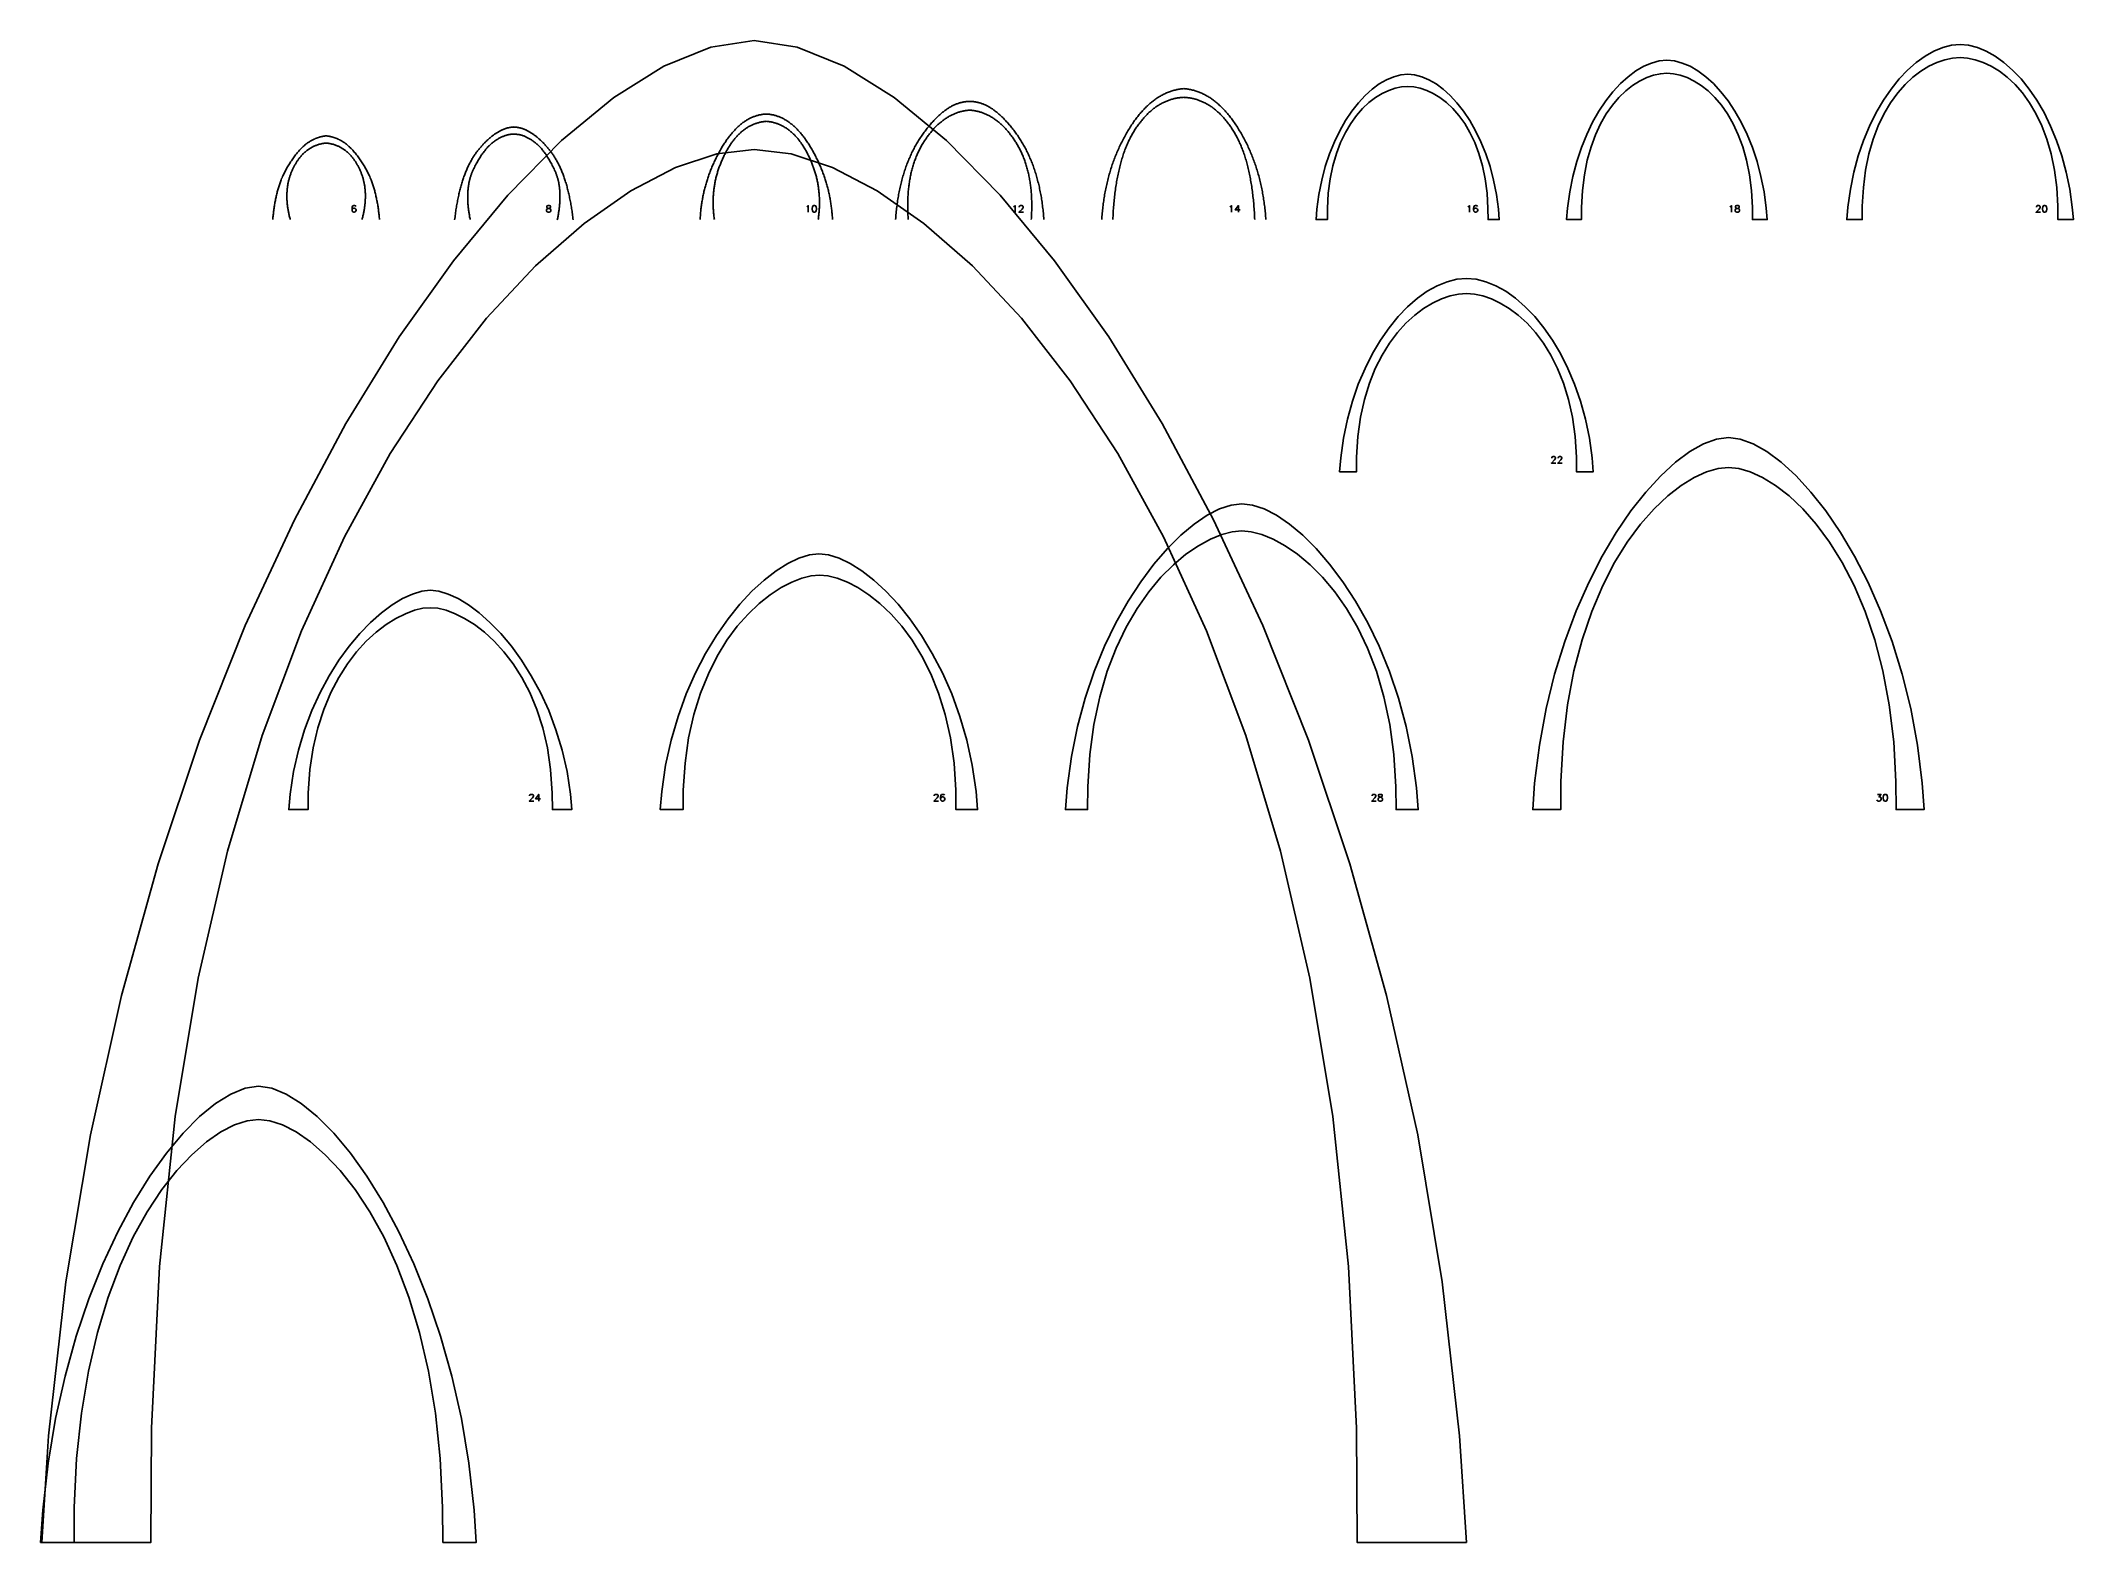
# Model space of a CAD drawing. Extents: x 45 to 829, y 21 to 600.
import ezdxf

# ---------------------------------------------------------------- set-up
doc = ezdxf.new("R2010")
doc.units = 0
doc.layers.get('DEFPOINTS').update_dxf_attribs({"color": 18, "linetype": 'CONTINUOUS'})
doc.layers.add('ARCHES', color=18, linetype='CONTINUOUS')
doc.layers.add('NONE', color=18, linetype='CONTINUOUS')

msp = doc.modelspace()

# ---------------------------------------------------------------- linework, layer by layer
at = {"layer": 'ARCHES'}
for points in [[(785.03, 599.02), (788.33, 598.73), (791.71, 597.87), (795.12, 596.46), (798.54, 594.52), (801.93, 592.07), (805.27, 589.12), (808.51, 585.69), (811.64, 581.8), (814.6, 577.47), (817.38, 572.72), (819.94, 567.55), (822.24, 562), (824.26, 556.08), (825.96, 549.81), (827.31, 543.2), (828.27, 536.27), (828.68, 531.49), (828.58, 531.49), (828.37, 531.49), (828.07, 531.49), (827.69, 531.49), (827.25, 531.49), (826.76, 531.49), (826.24, 531.49), (825.71, 531.49), (825.18, 531.49), (824.66, 531.49), (824.17, 531.49), (823.73, 531.49), (823.35, 531.49), (823.05, 531.49), (822.84, 531.49), (822.74, 531.49), (822.72, 536.61), (822.29, 543.85), (821.42, 550.57), (820.15, 556.77), (818.5, 562.46), (816.53, 567.65), (814.28, 572.34), (811.78, 576.55), (809.08, 580.28), (806.21, 583.54), (803.23, 586.34), (800.16, 588.69), (797.05, 590.59), (793.95, 592.06), (790.88, 593.09), (787.89, 593.71), (785.03, 593.91), (782.17, 593.71), (779.18, 593.09), (776.12, 592.06), (773.01, 590.59), (769.9, 588.69), (766.84, 586.34), (763.85, 583.54), (760.99, 580.28), (758.28, 576.55), (755.79, 572.34), (753.53, 567.65), (751.56, 562.46), (749.92, 556.77), (748.64, 550.57), (747.77, 543.85), (747.35, 536.61), (747.33, 531.49), (747.22, 531.49), (747.01, 531.49), (746.71, 531.49), (746.33, 531.49), (745.89, 531.49), (745.41, 531.49), (744.89, 531.49), (744.35, 531.49), (743.82, 531.49), (743.3, 531.49), (742.82, 531.49), (742.38, 531.49), (742, 531.49), (741.69, 531.49), (741.49, 531.49), (741.38, 531.49), (741.79, 536.27), (742.75, 543.2), (744.1, 549.81), (745.8, 556.08), (747.82, 562), (750.12, 567.55), (752.68, 572.72), (755.46, 577.47), (758.43, 581.8), (761.55, 585.69), (764.8, 589.12), (768.13, 592.07), (771.53, 594.52), (774.95, 596.46), (778.36, 597.87), (781.73, 598.73)], [(572.17, 587.52), (574.84, 587.28), (577.57, 586.57), (580.33, 585.4), (583.09, 583.79), (585.84, 581.75), (588.54, 579.31), (591.16, 576.46), (593.69, 573.24), (596.09, 569.64), (598.34, 565.7), (600.41, 561.41), (602.27, 556.81), (603.91, 551.89), (605.28, 546.69), (606.37, 541.2), (607.15, 535.46), (607.48, 531.49), (607.41, 531.49), (607.25, 531.49), (607.03, 531.49), (606.75, 531.49), (606.43, 531.49), (606.07, 531.49), (605.69, 531.49), (605.3, 531.49), (604.91, 531.49), (604.53, 531.49), (604.18, 531.49), (603.85, 531.49), (603.57, 531.49), (603.35, 531.49), (603.2, 531.49), (603.13, 531.49), (603.11, 535.7), (602.76, 541.65), (602.05, 547.17), (601, 552.26), (599.65, 556.94), (598.03, 561.2), (596.18, 565.06), (594.13, 568.52), (591.91, 571.58), (589.56, 574.26), (587.11, 576.56), (584.59, 578.49), (582.04, 580.06), (579.49, 581.26), (576.97, 582.11), (574.52, 582.62), (572.17, 582.78), (569.82, 582.62), (567.37, 582.11), (564.85, 581.26), (562.3, 580.06), (559.75, 578.49), (557.23, 576.56), (554.78, 574.26), (552.43, 571.58), (550.21, 568.52), (548.16, 565.06), (546.31, 561.2), (544.69, 556.94), (543.34, 552.26), (542.29, 547.17), (541.57, 541.65), (541.23, 535.7), (541.21, 531.49), (541.14, 531.49), (540.98, 531.49), (540.76, 531.49), (540.48, 531.49), (540.16, 531.49), (539.8, 531.49), (539.42, 531.49), (539.03, 531.49), (538.64, 531.49), (538.26, 531.49), (537.9, 531.49), (537.58, 531.49), (537.3, 531.49), (537.08, 531.49), (536.93, 531.49), (536.85, 531.49), (537.18, 535.46), (537.96, 541.2), (539.05, 546.69), (540.43, 551.89), (542.06, 556.81), (543.93, 561.41), (546, 565.7), (548.24, 569.64), (550.64, 573.24), (553.17, 576.46), (555.8, 579.31), (558.49, 581.75), (561.24, 583.79), (564.01, 585.4), (566.77, 586.57), (569.5, 587.28)], [(672.06, 592.88), (674.98, 592.62), (677.97, 591.84), (680.99, 590.56), (684.02, 588.8), (687.03, 586.57), (689.98, 583.88), (692.85, 580.77), (695.62, 577.23), (698.25, 573.29), (700.71, 568.97), (702.97, 564.28), (705.01, 559.23), (706.8, 553.85), (708.3, 548.14), (709.5, 542.13), (710.35, 535.84), (710.71, 531.49), (710.61, 531.49), (710.41, 531.49), (710.12, 531.49), (709.76, 531.49), (709.33, 531.49), (708.87, 531.49), (708.37, 531.49), (707.86, 531.49), (707.34, 531.49), (706.85, 531.49), (706.38, 531.49), (705.95, 531.49), (705.59, 531.49), (705.3, 531.49), (705.1, 531.49), (705, 531.49), (704.98, 536.12), (704.61, 542.66), (703.85, 548.73), (702.74, 554.34), (701.3, 559.48), (699.58, 564.16), (697.61, 568.41), (695.43, 572.21), (693.07, 575.58), (690.57, 578.53), (687.96, 581.06), (685.28, 583.18), (682.56, 584.9), (679.85, 586.22), (677.17, 587.16), (674.56, 587.72), (672.06, 587.9), (669.56, 587.72), (666.95, 587.16), (664.27, 586.22), (661.56, 584.9), (658.85, 583.18), (656.17, 581.06), (653.56, 578.53), (651.06, 575.58), (648.7, 572.21), (646.51, 568.41), (644.54, 564.16), (642.82, 559.48), (641.39, 554.34), (640.27, 548.73), (639.51, 542.66), (639.14, 536.12), (639.12, 531.49), (639.02, 531.49), (638.82, 531.49), (638.53, 531.49), (638.17, 531.49), (637.75, 531.49), (637.28, 531.49), (636.78, 531.49), (636.27, 531.49), (635.75, 531.49), (635.26, 531.49), (634.79, 531.49), (634.37, 531.49), (634, 531.49), (633.71, 531.49), (633.51, 531.49), (633.41, 531.49), (633.77, 535.84), (634.63, 542.13), (635.82, 548.14), (637.33, 553.85), (639.11, 559.23), (641.15, 564.28), (643.42, 568.97), (645.88, 573.29), (648.5, 577.23), (651.27, 580.77), (654.14, 583.88), (657.1, 586.57), (660.1, 588.8), (663.13, 590.56), (666.15, 591.84), (669.14, 592.62)], [(594.82, 508.79), (598.52, 508.47), (602.3, 507.53), (606.12, 505.98), (609.95, 503.84), (613.75, 501.13), (617.48, 497.87), (621.12, 494.09), (624.62, 489.8), (627.94, 485.02), (631.05, 479.78), (633.91, 474.08), (636.49, 467.96), (638.75, 461.42), (640.66, 454.5), (642.17, 447.21), (643.25, 439.56), (643.7, 434.28), (643.59, 434.28), (643.36, 434.28), (643.03, 434.28), (642.62, 434.28), (642.13, 434.28), (641.6, 434.28), (641.03, 434.28), (640.45, 434.28), (639.86, 434.28), (639.29, 434.28), (638.76, 434.28), (638.27, 434.28), (637.86, 434.28), (637.53, 434.28), (637.3, 434.28), (637.19, 434.28), (637.16, 439.92), (636.66, 447.88), (635.64, 455.27), (634.15, 462.08), (632.24, 468.34), (629.96, 474.04), (627.36, 479.2), (624.5, 483.83), (621.41, 487.93), (618.15, 491.52), (614.78, 494.6), (611.33, 497.18), (607.87, 499.27), (604.44, 500.88), (601.09, 502.02), (597.87, 502.7), (594.83, 502.93), (591.79, 502.7), (588.57, 502.02), (585.22, 500.88), (581.79, 499.27), (578.32, 497.18), (574.88, 494.6), (571.51, 491.52), (568.25, 487.93), (565.16, 483.83), (562.3, 479.2), (559.7, 474.04), (557.42, 468.34), (555.51, 462.08), (554.02, 455.27), (553, 447.88), (552.5, 439.92), (552.47, 434.28), (552.36, 434.28), (552.13, 434.28), (551.8, 434.28), (551.38, 434.28), (550.9, 434.28), (550.36, 434.28), (549.79, 434.28), (549.21, 434.28), (548.62, 434.28), (548.05, 434.28), (547.51, 434.28), (547.03, 434.28), (546.61, 434.28), (546.28, 434.28), (546.05, 434.28), (545.94, 434.28), (546.4, 439.56), (547.48, 447.21), (548.99, 454.5), (550.89, 461.42), (553.15, 467.96), (555.73, 474.08), (558.59, 479.78), (561.71, 485.02), (565.03, 489.8), (568.52, 494.09), (572.16, 497.87), (575.9, 501.13), (579.7, 503.84), (583.53, 505.98), (587.35, 507.53), (591.13, 508.47)], [(695.76, 447.45), (700.33, 446.83), (705.31, 445.01), (710.6, 442.02), (716.14, 437.9), (721.82, 432.69), (727.57, 426.42), (733.31, 419.14), (738.95, 410.88), (744.41, 401.68), (749.59, 391.58), (754.43, 380.61), (758.83, 368.82), (762.72, 356.24), (766, 342.91), (768.59, 328.87), (770.42, 314.16), (771.15, 304), (770.97, 304), (770.59, 304), (770.04, 304), (769.35, 304), (768.55, 304), (767.67, 304), (766.73, 304), (765.76, 304), (764.79, 304), (763.85, 304), (762.97, 304), (762.17, 304), (761.48, 304), (760.93, 304), (760.55, 304), (760.37, 304), (760.31, 314.83), (759.45, 330.14), (757.74, 344.33), (755.27, 357.43), (752.13, 369.46), (748.41, 380.42), (744.21, 390.34), (739.61, 399.24), (734.71, 407.12), (729.6, 414.02), (724.38, 419.93), (719.13, 424.9), (713.95, 428.92), (708.93, 432.01), (704.17, 434.21), (699.74, 435.51), (695.76, 435.94), (691.77, 435.51), (687.35, 434.21), (682.58, 432.01), (677.56, 428.92), (672.38, 424.9), (667.14, 419.93), (661.91, 414.02), (656.81, 407.12), (651.91, 399.24), (647.31, 390.34), (643.11, 380.42), (639.39, 369.46), (636.25, 357.43), (633.78, 344.33), (632.07, 330.14), (631.21, 314.83), (631.15, 304), (630.97, 304), (630.59, 304), (630.04, 304), (629.35, 304), (628.55, 304), (627.67, 304), (626.73, 304), (625.76, 304), (624.79, 304), (623.85, 304), (622.97, 304), (622.17, 304), (621.48, 304), (620.93, 304), (620.55, 304), (620.37, 304), (621.1, 314.16), (622.93, 328.87), (625.52, 342.91), (628.8, 356.24), (632.68, 368.82), (637.09, 380.61), (641.92, 391.58), (647.11, 401.68), (652.57, 410.88), (658.21, 419.14), (663.94, 426.42), (669.7, 432.69), (675.38, 437.9), (680.91, 442.02), (686.21, 445.01), (691.19, 446.83)], [(508.25, 421.92), (512.37, 421.41), (516.86, 419.92), (521.63, 417.46), (526.62, 414.07), (531.74, 409.79), (536.93, 404.64), (542.1, 398.65), (547.18, 391.86), (552.1, 384.3), (556.77, 375.99), (561.13, 366.98), (565.1, 357.29), (568.6, 346.95), (571.56, 335.99), (573.9, 324.45), (575.54, 312.35), (576.21, 304), (576.06, 304), (575.76, 304), (575.33, 304), (574.78, 304), (574.15, 304), (573.46, 304), (572.71, 304), (571.95, 304), (571.18, 304), (570.44, 304), (569.74, 304), (569.11, 304), (568.57, 304), (568.14, 304), (567.84, 304), (567.69, 304), (567.64, 312.82), (566.85, 325.28), (565.28, 336.84), (563, 347.51), (560.11, 357.3), (556.69, 366.22), (552.82, 374.3), (548.59, 381.54), (544.09, 387.97), (539.39, 393.58), (534.58, 398.4), (529.75, 402.44), (524.99, 405.71), (520.37, 408.23), (515.98, 410.02), (511.92, 411.08), (508.25, 411.43), (504.58, 411.08), (500.51, 410.02), (496.13, 408.23), (491.51, 405.71), (486.74, 402.44), (481.91, 398.4), (477.11, 393.58), (472.41, 387.97), (467.9, 381.54), (463.67, 374.3), (459.81, 366.22), (456.38, 357.3), (453.49, 347.51), (451.22, 336.84), (449.65, 325.28), (448.86, 312.82), (448.8, 304), (448.66, 304), (448.36, 304), (447.93, 304), (447.38, 304), (446.75, 304), (446.05, 304), (445.31, 304), (444.55, 304), (443.78, 304), (443.04, 304), (442.34, 304), (441.71, 304), (441.17, 304), (440.73, 304), (440.44, 304), (440.29, 304), (440.95, 312.35), (442.6, 324.45), (444.94, 335.99), (447.89, 346.95), (451.39, 357.29), (455.36, 366.98), (459.72, 375.99), (464.4, 384.3), (469.32, 391.86), (474.4, 398.65), (479.57, 404.64), (484.76, 409.79), (489.88, 414.07), (494.87, 417.46), (499.64, 419.92), (504.13, 421.41)], [(345.31, 402.65), (349.02, 402.22), (353.05, 400.97), (357.35, 398.91), (361.84, 396.08), (366.45, 392.5), (371.11, 388.19), (375.77, 383.18), (380.34, 377.5), (384.76, 371.17), (388.97, 364.22), (392.9, 356.68), (396.47, 348.58), (399.62, 339.93), (402.28, 330.76), (404.38, 321.1), (405.86, 310.99), (406.46, 304), (406.31, 304), (406.02, 304), (405.6, 304), (405.06, 304), (404.45, 304), (403.76, 304), (403.03, 304), (402.29, 304), (401.54, 304), (400.81, 304), (400.12, 304), (399.51, 304), (398.97, 304), (398.55, 304), (398.26, 304), (398.11, 304), (398.06, 311.42), (397.37, 321.91), (395.98, 331.64), (393.96, 340.62), (391.41, 348.85), (388.38, 356.37), (384.96, 363.17), (381.22, 369.26), (377.23, 374.66), (373.08, 379.39), (368.82, 383.44), (364.55, 386.84), (360.34, 389.6), (356.25, 391.72), (352.37, 393.22), (348.77, 394.12), (345.53, 394.41), (342.29, 394.12), (338.69, 393.22), (334.81, 391.72), (330.72, 389.6), (326.51, 386.84), (322.23, 383.44), (317.98, 379.39), (313.83, 374.66), (309.84, 369.26), (306.1, 363.17), (302.68, 356.37), (299.65, 348.85), (297.09, 340.62), (295.08, 331.64), (293.69, 321.91), (293, 311.42), (292.94, 304), (292.79, 304), (292.49, 304), (292.04, 304), (291.48, 304), (290.83, 304), (290.11, 304), (289.34, 304), (288.55, 304), (287.76, 304), (287, 304), (286.28, 304), (285.62, 304), (285.06, 304), (284.62, 304), (284.31, 304), (284.16, 304), (284.75, 310.99), (286.23, 321.1), (288.34, 330.76), (291, 339.93), (294.15, 348.58), (297.72, 356.68), (301.64, 364.22), (305.85, 371.17), (310.27, 377.5), (314.85, 383.18), (319.5, 388.19), (324.17, 392.5), (328.78, 396.08), (333.27, 398.91), (337.56, 400.97), (341.6, 402.22)], [(195.53, 388.54), (198.83, 388.18), (202.43, 387.1), (206.27, 385.34), (210.27, 382.91), (214.38, 379.84), (218.54, 376.15), (222.7, 371.86), (226.77, 366.99), (230.72, 361.57), (234.47, 355.61), (237.97, 349.15), (241.16, 342.2), (243.97, 334.79), (246.34, 326.93), (248.22, 318.66), (249.54, 309.99), (250.07, 304), (249.94, 304), (249.68, 304), (249.3, 304), (248.82, 304), (248.27, 304), (247.66, 304), (247, 304), (246.33, 304), (245.66, 304), (245.01, 304), (244.4, 304), (243.84, 304), (243.36, 304), (242.98, 304), (242.72, 304), (242.59, 304), (242.55, 310.39), (241.92, 319.42), (240.68, 327.79), (238.88, 335.52), (236.59, 342.62), (233.88, 349.09), (230.82, 354.94), (227.47, 360.19), (223.9, 364.84), (220.18, 368.91), (216.38, 372.4), (212.55, 375.33), (208.78, 377.7), (205.12, 379.53), (201.65, 380.82), (198.43, 381.59), (195.53, 381.84), (192.62, 381.59), (189.4, 380.82), (185.93, 379.53), (182.27, 377.7), (178.5, 375.33), (174.68, 372.4), (170.87, 368.91), (167.15, 364.84), (163.58, 360.19), (160.23, 354.94), (157.17, 349.09), (154.46, 342.62), (152.17, 335.52), (150.37, 327.79), (149.13, 319.42), (148.51, 310.39), (148.46, 304), (148.33, 304), (148.07, 304), (147.69, 304), (147.21, 304), (146.66, 304), (146.04, 304), (145.39, 304), (144.72, 304), (144.05, 304), (143.4, 304), (142.79, 304), (142.23, 304), (141.75, 304), (141.37, 304), (141.11, 304), (140.98, 304), (141.51, 309.99), (142.83, 318.66), (144.71, 326.93), (147.08, 334.79), (149.89, 342.2), (153.08, 349.15), (156.58, 355.61), (160.33, 361.57), (164.28, 366.99), (168.36, 371.86), (172.51, 376.15), (176.67, 379.84), (180.78, 382.91), (184.79, 385.34), (188.62, 387.1), (192.22, 388.18)], [(129.32, 197.31), (134.41, 196.55), (139.95, 194.32), (145.84, 190.65), (152, 185.6), (158.33, 179.21), (164.74, 171.53), (171.12, 162.61), (177.4, 152.48), (183.47, 141.21), (189.25, 128.82), (194.63, 115.38), (199.53, 100.93), (203.86, 85.51), (207.51, 69.17), (210.4, 51.96), (212.43, 33.93), (213.25, 21.47), (213.03, 21.47), (212.57, 21.47), (211.92, 21.47), (211.1, 21.47), (210.14, 21.47), (209.09, 21.47), (207.96, 21.47), (206.81, 21.47), (205.65, 21.47), (204.53, 21.47), (203.47, 21.47), (202.51, 21.47), (201.69, 21.47), (201.04, 21.47), (200.58, 21.47), (200.37, 21.47), (200.3, 34.86), (199.37, 53.78), (197.5, 71.33), (194.79, 87.53), (191.34, 102.39), (187.25, 115.95), (182.63, 128.21), (177.57, 139.21), (172.18, 148.95), (166.56, 157.48), (160.82, 164.79), (155.04, 170.93), (149.34, 175.9), (143.82, 179.72), (138.57, 182.43), (133.7, 184.04), (129.32, 184.57), (124.93, 184.04), (120.06, 182.43), (114.82, 179.72), (109.29, 175.9), (103.59, 170.93), (97.82, 164.79), (92.07, 157.48), (86.45, 148.95), (81.06, 139.21), (76.01, 128.21), (71.38, 115.95), (67.3, 102.39), (63.84, 87.53), (61.13, 71.33), (59.26, 53.78), (58.33, 34.86), (58.27, 21.47), (58.05, 21.47), (57.6, 21.47), (56.94, 21.47), (56.12, 21.47), (55.16, 21.47), (54.11, 21.47), (52.98, 21.47), (51.83, 21.47), (50.67, 21.47), (49.55, 21.47), (48.49, 21.47), (47.54, 21.47), (46.72, 21.47), (46.06, 21.47), (45.61, 21.47), (45.39, 21.47), (46.2, 33.93), (48.24, 51.96), (51.12, 69.17), (54.78, 85.51), (59.1, 100.93), (64, 115.38), (69.39, 128.82), (75.16, 141.21), (81.23, 152.48), (87.51, 162.61), (93.9, 171.53), (100.3, 179.21), (106.63, 185.6), (112.79, 190.65), (118.69, 194.32), (124.23, 196.55)]]:
    msp.add_lwpolyline(points, close=True, dxfattribs=at)
at = {"layer": 'DEFPOINTS'}
msp.add_lwpolyline([(320.28, 600.47), (336.93, 597.98), (355.05, 590.63), (374.33, 578.56), (394.48, 561.93), (415.17, 540.89), (436.12, 515.6), (457.01, 486.21), (477.54, 452.87), (497.4, 415.74), (516.29, 374.96), (533.9, 330.71), (549.93, 283.11), (564.07, 232.34), (576.02, 178.55), (585.47, 121.88), (592.11, 62.49), (594.78, 21.47), (552.65, 21.47), (552.45, 65.56), (549.4, 127.88), (543.28, 185.66), (534.41, 239), (523.13, 287.94), (509.76, 332.57), (494.64, 372.95), (478.1, 409.16), (460.48, 441.25), (442.1, 469.31), (423.3, 493.4), (404.42, 513.6), (385.77, 529.96), (367.71, 542.57), (350.55, 551.49), (334.63, 556.79), (320.28, 558.54), (305.93, 556.79), (290.01, 551.49), (272.85, 542.57), (254.78, 529.96), (236.14, 513.6), (217.25, 493.4), (198.45, 469.31), (180.08, 441.25), (162.45, 409.16), (145.92, 372.95), (130.8, 332.57), (117.43, 287.94), (106.14, 239), (97.27, 185.66), (91.15, 127.88), (88.11, 65.56), (87.9, 21.47), (45.78, 21.47), (48.45, 62.49), (55.09, 121.88), (64.54, 178.55), (76.48, 232.34), (90.62, 283.11), (106.65, 330.71), (124.26, 374.96), (143.15, 415.74), (163.02, 452.87), (183.54, 486.21), (204.44, 515.6), (225.38, 540.89), (246.08, 561.93), (266.23, 578.56), (285.51, 590.63), (303.63, 597.98)], close=True, dxfattribs=at)
at = {"layer": 'NONE'}
for points in [[(485.89, 581.96), (485.51, 581.92), (485.13, 581.89), (484.76, 581.84), (484.38, 581.79), (484.01, 581.73), (483.64, 581.66), (483.27, 581.59), (482.9, 581.51), (482.53, 581.42), (482.16, 581.33), (481.8, 581.23), (481.44, 581.12), (481.08, 581.01), (480.72, 580.89), (480.36, 580.76), (480, 580.63), (479.65, 580.49), (479.29, 580.34), (478.94, 580.18), (478.59, 580.02), (478.24, 579.85), (477.89, 579.68), (477.55, 579.5), (477.2, 579.31), (476.86, 579.11), (476.52, 578.91), (476.18, 578.7), (475.84, 578.48), (475.5, 578.26), (475.16, 578.03), (474.83, 577.79), (474.5, 577.55), (474.17, 577.3), (473.84, 577.04), (473.51, 576.78), (473.18, 576.51), (472.86, 576.23), (472.53, 575.94), (472.21, 575.65), (471.89, 575.35), (471.57, 575.05), (471.25, 574.74), (470.94, 574.42), (470.62, 574.09), (470.31, 573.76), (469.99, 573.42), (469.68, 573.07), (469.38, 572.72), (469.07, 572.36), (468.76, 571.99), (468.46, 571.62), (468.15, 571.24), (467.85, 570.85), (467.55, 570.46), (467.26, 570.06), (466.96, 569.65), (466.66, 569.24), (466.37, 568.81), (466.08, 568.39), (465.79, 567.95), (465.5, 567.51), (465.21, 567.06), (464.92, 566.61), (464.64, 566.14), (464.35, 565.68), (464.08, 565.21), (463.8, 564.73), (463.53, 564.26), (463.26, 563.78), (463, 563.31), (462.74, 562.82), (462.48, 562.34), (462.23, 561.85), (461.98, 561.37), (461.74, 560.88), (461.5, 560.38), (461.26, 559.89), (461.03, 559.39), (460.8, 558.89), (460.58, 558.39), (460.36, 557.88), (460.14, 557.38), (459.92, 556.87), (459.72, 556.35), (459.51, 555.84), (459.31, 555.32), (459.11, 554.8), (458.91, 554.28), (458.72, 553.76), (458.54, 553.23), (458.35, 552.7), (458.17, 552.17), (458, 551.64), (457.83, 551.1), (457.66, 550.57), (457.5, 550.03), (457.34, 549.48), (457.18, 548.94), (457.03, 548.39), (456.88, 547.84), (456.73, 547.29), (456.59, 546.73), (456.46, 546.18), (456.32, 545.62), (456.19, 545.06), (456.07, 544.49), (455.95, 543.93), (455.83, 543.36), (455.71, 542.79), (455.6, 542.21), (455.5, 541.64), (455.39, 541.06), (455.3, 540.48), (455.2, 539.9), (455.11, 539.31), (455.02, 538.72), (454.94, 538.13), (454.86, 537.54), (454.78, 536.95), (454.71, 536.35), (454.64, 535.75), (454.58, 535.15), (454.52, 534.54), (454.46, 533.94), (454.41, 533.33), (454.36, 532.72), (454.31, 532.1), (454.27, 531.49)], [(485.89, 581.96), (486.27, 581.92), (486.64, 581.89), (487.02, 581.84), (487.4, 581.79), (487.77, 581.73), (488.14, 581.66), (488.51, 581.59), (488.88, 581.51), (489.25, 581.42), (489.61, 581.33), (489.98, 581.23), (490.34, 581.12), (490.7, 581.01), (491.06, 580.89), (491.42, 580.76), (491.77, 580.63), (492.13, 580.49), (492.48, 580.34), (492.84, 580.18), (493.19, 580.02), (493.54, 579.85), (493.88, 579.68), (494.23, 579.5), (494.57, 579.31), (494.92, 579.11), (495.26, 578.91), (495.6, 578.7), (495.94, 578.48), (496.28, 578.26), (496.61, 578.03), (496.95, 577.79), (497.28, 577.55), (497.61, 577.3), (497.94, 577.04), (498.27, 576.78), (498.6, 576.51), (498.92, 576.23), (499.24, 575.94), (499.57, 575.65), (499.89, 575.35), (500.21, 575.05), (500.52, 574.74), (500.84, 574.42), (501.16, 574.09), (501.47, 573.76), (501.78, 573.42), (502.09, 573.07), (502.4, 572.72), (502.71, 572.36), (503.01, 571.99), (503.32, 571.62), (503.62, 571.24), (503.92, 570.85), (504.22, 570.46), (504.52, 570.06), (504.82, 569.65), (505.11, 569.24), (505.41, 568.81), (505.7, 568.39), (505.99, 567.95), (506.28, 567.51), (506.57, 567.06), (506.86, 566.61), (507.14, 566.14), (507.42, 565.68), (507.7, 565.21), (507.98, 564.73), (508.25, 564.26), (508.51, 563.78), (508.78, 563.31), (509.04, 562.82), (509.29, 562.34), (509.54, 561.85), (509.79, 561.37), (510.04, 560.88), (510.28, 560.38), (510.51, 559.89), (510.75, 559.39), (510.97, 558.89), (511.2, 558.39), (511.42, 557.88), (511.64, 557.38), (511.85, 556.87), (512.06, 556.35), (512.27, 555.84), (512.47, 555.32), (512.67, 554.8), (512.86, 554.28), (513.05, 553.76), (513.24, 553.23), (513.42, 552.7), (513.6, 552.17), (513.78, 551.64), (513.95, 551.1), (514.12, 550.57), (514.28, 550.03), (514.44, 549.48), (514.6, 548.94), (514.75, 548.39), (514.9, 547.84), (515.04, 547.29), (515.18, 546.73), (515.32, 546.18), (515.45, 545.62), (515.58, 545.06), (515.71, 544.49), (515.83, 543.93), (515.95, 543.36), (516.06, 542.79), (516.17, 542.21), (516.28, 541.64), (516.38, 541.06), (516.48, 540.48), (516.58, 539.9), (516.67, 539.31), (516.75, 538.72), (516.84, 538.13), (516.92, 537.54), (516.99, 536.95), (517.07, 536.35), (517.13, 535.75), (517.2, 535.15), (517.26, 534.54), (517.32, 533.94), (517.37, 533.33), (517.42, 532.72), (517.46, 532.1), (517.51, 531.49)], [(325, 572.17), (324.69, 572.15), (324.39, 572.13), (324.08, 572.1), (323.78, 572.06), (323.48, 572.02), (323.18, 571.98), (322.88, 571.92), (322.58, 571.86), (322.28, 571.8), (321.99, 571.73), (321.69, 571.65), (321.4, 571.57), (321.1, 571.48), (320.81, 571.38), (320.52, 571.28), (320.23, 571.18), (319.95, 571.06), (319.66, 570.94), (319.37, 570.82), (319.09, 570.69), (318.8, 570.55), (318.52, 570.41), (318.24, 570.26), (317.96, 570.1), (317.68, 569.94), (317.4, 569.77), (317.13, 569.6), (316.85, 569.42), (316.58, 569.23), (316.31, 569.04), (316.03, 568.85), (315.76, 568.64), (315.49, 568.43), (315.22, 568.22), (314.96, 568), (314.69, 567.77), (314.43, 567.54), (314.16, 567.3), (313.9, 567.05), (313.64, 566.8), (313.38, 566.54), (313.12, 566.28), (312.86, 566.01), (312.6, 565.73), (312.35, 565.45), (312.09, 565.16), (311.84, 564.87), (311.59, 564.57), (311.33, 564.26), (311.08, 563.95), (310.84, 563.64), (310.59, 563.31), (310.34, 562.98), (310.1, 562.65), (309.85, 562.3), (309.61, 561.96), (309.37, 561.6), (309.12, 561.24), (308.88, 560.88), (308.65, 560.5), (308.41, 560.13), (308.17, 559.74), (307.94, 559.35), (307.7, 558.96), (307.47, 558.56), (307.24, 558.16), (307.02, 557.76), (306.8, 557.35), (306.58, 556.95), (306.36, 556.55), (306.15, 556.14), (305.94, 555.74), (305.73, 555.33), (305.53, 554.92), (305.33, 554.51), (305.14, 554.1), (304.95, 553.69), (304.76, 553.28), (304.57, 552.87), (304.39, 552.45), (304.21, 552.04), (304.03, 551.62), (303.86, 551.21), (303.69, 550.79), (303.53, 550.37), (303.36, 549.95), (303.2, 549.53), (303.05, 549.11), (302.9, 548.69), (302.75, 548.27), (302.6, 547.84), (302.46, 547.42), (302.32, 546.99), (302.18, 546.56), (302.05, 546.14), (301.92, 545.71), (301.79, 545.28), (301.67, 544.85), (301.55, 544.41), (301.43, 543.98), (301.32, 543.55), (301.21, 543.11), (301.11, 542.68), (301, 542.24), (300.9, 541.81), (300.81, 541.37), (300.71, 540.93), (300.62, 540.49), (300.54, 540.05), (300.45, 539.6), (300.37, 539.16), (300.3, 538.72), (300.22, 538.27), (300.15, 537.83), (300.08, 537.38), (300.02, 536.93), (299.96, 536.48), (299.9, 536.03), (299.85, 535.58), (299.8, 535.13), (299.75, 534.68), (299.71, 534.23), (299.67, 533.77), (299.63, 533.32), (299.6, 532.86), (299.57, 532.4), (299.54, 531.95), (299.52, 531.49)], [(325.03, 572.17), (325.33, 572.15), (325.64, 572.13), (325.94, 572.1), (326.25, 572.06), (326.55, 572.02), (326.85, 571.98), (327.15, 571.92), (327.45, 571.86), (327.74, 571.8), (328.04, 571.73), (328.33, 571.65), (328.63, 571.57), (328.92, 571.48), (329.21, 571.38), (329.5, 571.28), (329.79, 571.18), (330.08, 571.06), (330.37, 570.94), (330.65, 570.82), (330.94, 570.69), (331.22, 570.55), (331.5, 570.41), (331.78, 570.26), (332.06, 570.1), (332.34, 569.94), (332.62, 569.77), (332.9, 569.6), (333.17, 569.42), (333.45, 569.23), (333.72, 569.04), (333.99, 568.85), (334.26, 568.64), (334.53, 568.43), (334.8, 568.22), (335.07, 568), (335.33, 567.77), (335.6, 567.54), (335.86, 567.3), (336.13, 567.05), (336.39, 566.8), (336.65, 566.54), (336.91, 566.28), (337.17, 566.01), (337.42, 565.73), (337.68, 565.45), (337.93, 565.16), (338.19, 564.87), (338.44, 564.57), (338.69, 564.26), (338.94, 563.95), (339.19, 563.64), (339.44, 563.31), (339.68, 562.98), (339.93, 562.65), (340.17, 562.3), (340.42, 561.96), (340.66, 561.6), (340.9, 561.24), (341.14, 560.88), (341.38, 560.5), (341.62, 560.13), (341.85, 559.74), (342.09, 559.35), (342.32, 558.96), (342.55, 558.56), (342.78, 558.16), (343.01, 557.76), (343.23, 557.35), (343.45, 556.95), (343.66, 556.55), (343.88, 556.14), (344.08, 555.74), (344.29, 555.33), (344.49, 554.92), (344.69, 554.51), (344.89, 554.1), (345.08, 553.69), (345.27, 553.28), (345.45, 552.87), (345.64, 552.45), (345.82, 552.04), (345.99, 551.62), (346.16, 551.21), (346.33, 550.79), (346.5, 550.37), (346.66, 549.95), (346.82, 549.53), (346.98, 549.11), (347.13, 548.69), (347.28, 548.27), (347.42, 547.84), (347.57, 547.42), (347.71, 546.99), (347.84, 546.56), (347.98, 546.14), (348.11, 545.71), (348.23, 545.28), (348.35, 544.85), (348.47, 544.41), (348.59, 543.98), (348.7, 543.55), (348.81, 543.11), (348.92, 542.68), (349.02, 542.24), (349.12, 541.81), (349.22, 541.37), (349.31, 540.93), (349.4, 540.49), (349.49, 540.05), (349.57, 539.6), (349.65, 539.16), (349.73, 538.72), (349.8, 538.27), (349.87, 537.83), (349.94, 537.38), (350, 536.93), (350.06, 536.48), (350.12, 536.03), (350.18, 535.58), (350.23, 535.13), (350.27, 534.68), (350.32, 534.23), (350.36, 533.77), (350.39, 533.32), (350.43, 532.86), (350.46, 532.4), (350.49, 531.95), (350.51, 531.49)], [(403.4, 576.99), (403.12, 576.99), (402.84, 576.99), (402.56, 576.98), (402.28, 576.96), (402, 576.94), (401.72, 576.91), (401.44, 576.87), (401.15, 576.83), (400.87, 576.78), (400.59, 576.72), (400.31, 576.66), (400.03, 576.59), (399.75, 576.52), (399.47, 576.44), (399.18, 576.35), (398.9, 576.26), (398.62, 576.16), (398.34, 576.06), (398.06, 575.95), (397.77, 575.83), (397.49, 575.7), (397.21, 575.57), (396.93, 575.44), (396.65, 575.29), (396.36, 575.14), (396.08, 574.99), (395.8, 574.82), (395.52, 574.66), (395.24, 574.48), (394.95, 574.3), (394.67, 574.11), (394.39, 573.92), (394.11, 573.72), (393.82, 573.51), (393.54, 573.3), (393.26, 573.08), (392.97, 572.85), (392.69, 572.62), (392.41, 572.39), (392.13, 572.14), (391.84, 571.89), (391.56, 571.63), (391.28, 571.37), (390.99, 571.1), (390.71, 570.83), (390.43, 570.54), (390.14, 570.25), (389.86, 569.96), (389.58, 569.66), (389.29, 569.35), (389.01, 569.04), (388.73, 568.72), (388.44, 568.39), (388.16, 568.06), (387.88, 567.72), (387.59, 567.37), (387.31, 567.02), (387.02, 566.66), (386.74, 566.3), (386.46, 565.93), (386.17, 565.55), (385.89, 565.17), (385.6, 564.78), (385.32, 564.38), (385.04, 563.98), (384.76, 563.58), (384.48, 563.17), (384.21, 562.76), (383.94, 562.35), (383.68, 561.93), (383.42, 561.5), (383.17, 561.08), (382.91, 560.65), (382.66, 560.22), (382.42, 559.78), (382.18, 559.34), (381.94, 558.89), (381.71, 558.45), (381.48, 558), (381.25, 557.54), (381.03, 557.08), (380.81, 556.62), (380.6, 556.16), (380.39, 555.69), (380.18, 555.21), (379.98, 554.74), (379.78, 554.26), (379.58, 553.77), (379.39, 553.29), (379.2, 552.8), (379.02, 552.3), (378.83, 551.8), (378.66, 551.3), (378.48, 550.8), (378.32, 550.29), (378.15, 549.78), (377.99, 549.26), (377.83, 548.74), (377.67, 548.22), (377.52, 547.69), (377.38, 547.16), (377.23, 546.63), (377.09, 546.09), (376.96, 545.55), (376.83, 545.01), (376.7, 544.46), (376.57, 543.91), (376.45, 543.35), (376.34, 542.79), (376.22, 542.23), (376.12, 541.66), (376.01, 541.09), (375.91, 540.52), (375.81, 539.94), (375.72, 539.36), (375.63, 538.78), (375.54, 538.19), (375.46, 537.6), (375.38, 537), (375.3, 536.4), (375.23, 535.8), (375.16, 535.2), (375.1, 534.59), (375.04, 533.97), (374.98, 533.36), (374.93, 532.74), (374.88, 532.11), (374.83, 531.49)], [(403.4, 573.69), (403.08, 573.66), (402.76, 573.63), (402.45, 573.59), (402.13, 573.55), (401.81, 573.5), (401.5, 573.45), (401.19, 573.39), (400.88, 573.33), (400.57, 573.26), (400.26, 573.18), (399.95, 573.1), (399.65, 573.02), (399.35, 572.93), (399.04, 572.83), (398.74, 572.73), (398.44, 572.63), (398.15, 572.52), (397.85, 572.4), (397.55, 572.28), (397.26, 572.16), (396.97, 572.03), (396.68, 571.89), (396.39, 571.75), (396.1, 571.6), (395.81, 571.45), (395.53, 571.29), (395.25, 571.13), (394.96, 570.96), (394.68, 570.79), (394.4, 570.61), (394.13, 570.43), (393.85, 570.24), (393.58, 570.05), (393.3, 569.85), (393.03, 569.65), (392.76, 569.44), (392.49, 569.22), (392.22, 569), (391.96, 568.78), (391.69, 568.55), (391.43, 568.32), (391.17, 568.08), (390.91, 567.83), (390.65, 567.58), (390.39, 567.33), (390.13, 567.07), (389.88, 566.8), (389.63, 566.53), (389.37, 566.25), (389.12, 565.97), (388.87, 565.68), (388.63, 565.39), (388.38, 565.1), (388.14, 564.79), (387.89, 564.49), (387.65, 564.18), (387.41, 563.86), (387.17, 563.54), (386.93, 563.21), (386.7, 562.87), (386.46, 562.54), (386.23, 562.19), (386, 561.84), (385.77, 561.49), (385.54, 561.13), (385.32, 560.77), (385.1, 560.41), (384.88, 560.04), (384.67, 559.67), (384.47, 559.29), (384.26, 558.91), (384.07, 558.53), (383.87, 558.14), (383.68, 557.75), (383.5, 557.36), (383.32, 556.96), (383.14, 556.56), (382.97, 556.16), (382.8, 555.75), (382.63, 555.34), (382.47, 554.93), (382.32, 554.51), (382.17, 554.09), (382.02, 553.66), (381.87, 553.23), (381.74, 552.8), (381.6, 552.37), (381.47, 551.93), (381.34, 551.48), (381.22, 551.04), (381.1, 550.59), (380.99, 550.14), (380.88, 549.68), (380.77, 549.22), (380.67, 548.76), (380.58, 548.29), (380.48, 547.82), (380.39, 547.34), (380.31, 546.87), (380.23, 546.39), (380.15, 545.9), (380.08, 545.41), (380.01, 544.92), (379.95, 544.43), (379.89, 543.93), (379.84, 543.43), (379.79, 542.92), (379.74, 542.41), (379.7, 541.9), (379.66, 541.38), (379.62, 540.86), (379.59, 540.34), (379.57, 539.81), (379.55, 539.28), (379.53, 538.75), (379.52, 538.21), (379.51, 537.67), (379.5, 537.12), (379.5, 536.58), (379.51, 536.02), (379.52, 535.47), (379.53, 534.91), (379.55, 534.35), (379.57, 533.78), (379.59, 533.21), (379.62, 532.64), (379.65, 532.07), (379.69, 531.49)], [(403.4, 576.99), (403.69, 576.99), (403.97, 576.99), (404.25, 576.98), (404.53, 576.96), (404.81, 576.94), (405.09, 576.91), (405.37, 576.87), (405.65, 576.83), (405.93, 576.78), (406.22, 576.72), (406.5, 576.66), (406.78, 576.59), (407.06, 576.52), (407.34, 576.44), (407.62, 576.35), (407.9, 576.26), (408.19, 576.16), (408.47, 576.06), (408.75, 575.95), (409.03, 575.83), (409.31, 575.7), (409.6, 575.57), (409.88, 575.44), (410.16, 575.29), (410.44, 575.14), (410.72, 574.99), (411.01, 574.82), (411.29, 574.66), (411.57, 574.48), (411.85, 574.3), (412.14, 574.11), (412.42, 573.92), (412.7, 573.72), (412.98, 573.51), (413.27, 573.3), (413.55, 573.08), (413.83, 572.85), (414.12, 572.62), (414.4, 572.39), (414.68, 572.14), (414.96, 571.89), (415.25, 571.63), (415.53, 571.37), (415.81, 571.1), (416.1, 570.83), (416.38, 570.54), (416.66, 570.25), (416.95, 569.96), (417.23, 569.66), (417.51, 569.35), (417.8, 569.04), (418.08, 568.72), (418.36, 568.39), (418.65, 568.06), (418.93, 567.72), (419.22, 567.37), (419.5, 567.02), (419.78, 566.66), (420.07, 566.3), (420.35, 565.93), (420.64, 565.55), (420.92, 565.17), (421.2, 564.78), (421.49, 564.38), (421.77, 563.98), (422.05, 563.58), (422.32, 563.17), (422.6, 562.76), (422.86, 562.35), (423.13, 561.93), (423.39, 561.5), (423.64, 561.08), (423.89, 560.65), (424.14, 560.22), (424.39, 559.78), (424.63, 559.34), (424.87, 558.89), (425.1, 558.45), (425.33, 558), (425.55, 557.54), (425.78, 557.08), (426, 556.62), (426.21, 556.16), (426.42, 555.69), (426.63, 555.21), (426.83, 554.74), (427.03, 554.26), (427.23, 553.77), (427.42, 553.29), (427.61, 552.8), (427.79, 552.3), (427.97, 551.8), (428.15, 551.3), (428.32, 550.8), (428.49, 550.29), (428.66, 549.78), (428.82, 549.26), (428.98, 548.74), (429.13, 548.22), (429.28, 547.69), (429.43, 547.16), (429.57, 546.63), (429.71, 546.09), (429.85, 545.55), (429.98, 545.01), (430.11, 544.46), (430.23, 543.91), (430.35, 543.35), (430.47, 542.79), (430.58, 542.23), (430.69, 541.66), (430.8, 541.09), (430.9, 540.52), (431, 539.94), (431.09, 539.36), (431.18, 538.78), (431.27, 538.19), (431.35, 537.6), (431.43, 537), (431.51, 536.4), (431.58, 535.8), (431.65, 535.2), (431.71, 534.59), (431.77, 533.97), (431.83, 533.36), (431.88, 532.74), (431.93, 532.11), (431.97, 531.49)], [(403.4, 573.69), (403.72, 573.66), (404.04, 573.63), (404.36, 573.59), (404.68, 573.55), (404.99, 573.5), (405.31, 573.45), (405.62, 573.39), (405.93, 573.33), (406.24, 573.26), (406.55, 573.18), (406.85, 573.1), (407.16, 573.02), (407.46, 572.93), (407.76, 572.83), (408.06, 572.73), (408.36, 572.63), (408.66, 572.52), (408.96, 572.4), (409.25, 572.28), (409.55, 572.16), (409.84, 572.03), (410.13, 571.89), (410.42, 571.75), (410.71, 571.6), (410.99, 571.45), (411.28, 571.29), (411.56, 571.13), (411.84, 570.96), (412.12, 570.79), (412.4, 570.61), (412.68, 570.43), (412.96, 570.24), (413.23, 570.05), (413.5, 569.85), (413.78, 569.65), (414.05, 569.44), (414.32, 569.22), (414.58, 569), (414.85, 568.78), (415.11, 568.55), (415.38, 568.32), (415.64, 568.08), (415.9, 567.83), (416.16, 567.58), (416.42, 567.33), (416.67, 567.07), (416.93, 566.8), (417.18, 566.53), (417.43, 566.25), (417.68, 565.97), (417.93, 565.68), (418.18, 565.39), (418.43, 565.1), (418.67, 564.79), (418.91, 564.49), (419.16, 564.18), (419.4, 563.86), (419.64, 563.54), (419.87, 563.21), (420.11, 562.87), (420.34, 562.54), (420.58, 562.19), (420.81, 561.84), (421.04, 561.49), (421.27, 561.13), (421.49, 560.77), (421.71, 560.41), (421.92, 560.04), (422.13, 559.67), (422.34, 559.29), (422.54, 558.91), (422.74, 558.53), (422.93, 558.14), (423.12, 557.75), (423.31, 557.36), (423.49, 556.96), (423.67, 556.56), (423.84, 556.16), (424.01, 555.75), (424.17, 555.34), (424.33, 554.93), (424.49, 554.51), (424.64, 554.09), (424.79, 553.66), (424.93, 553.23), (425.07, 552.8), (425.21, 552.37), (425.34, 551.93), (425.46, 551.48), (425.59, 551.04), (425.7, 550.59), (425.82, 550.14), (425.93, 549.68), (426.03, 549.22), (426.13, 548.76), (426.23, 548.29), (426.32, 547.82), (426.41, 547.34), (426.5, 546.87), (426.58, 546.39), (426.65, 545.9), (426.73, 545.41), (426.79, 544.92), (426.86, 544.43), (426.92, 543.93), (426.97, 543.43), (427.02, 542.92), (427.07, 542.41), (427.11, 541.9), (427.15, 541.38), (427.18, 540.86), (427.21, 540.34), (427.24, 539.81), (427.26, 539.28), (427.28, 538.75), (427.29, 538.21), (427.3, 537.67), (427.3, 537.12), (427.3, 536.58), (427.3, 536.02), (427.29, 535.47), (427.28, 534.91), (427.26, 534.35), (427.24, 533.78), (427.22, 533.21), (427.19, 532.64), (427.15, 532.07), (427.12, 531.49)], [(458.55, 531.49), (458.58, 532.21), (458.62, 532.92), (458.66, 533.63), (458.7, 534.33), (458.74, 535.03), (458.79, 535.72), (458.84, 536.41), (458.9, 537.09), (458.95, 537.76), (459.02, 538.43), (459.08, 539.1), (459.15, 539.75), (459.22, 540.41), (459.29, 541.05), (459.37, 541.7), (459.45, 542.33), (459.54, 542.96), (459.62, 543.59), (459.72, 544.21), (459.81, 544.82), (459.91, 545.43), (460.01, 546.03), (460.11, 546.63), (460.22, 547.22), (460.33, 547.81), (460.44, 548.39), (460.56, 548.96), (460.68, 549.53), (460.8, 550.1), (460.93, 550.66), (461.06, 551.21), (461.19, 551.76), (461.33, 552.3), (461.47, 552.83), (461.61, 553.36), (461.76, 553.89), (461.91, 554.41), (462.06, 554.92), (462.22, 555.43), (462.38, 555.93), (462.54, 556.43), (462.71, 556.92), (462.88, 557.41), (463.05, 557.89), (463.23, 558.36), (463.41, 558.83), (463.59, 559.3), (463.78, 559.76), (463.96, 560.21), (464.16, 560.66), (464.35, 561.1), (464.55, 561.53), (464.75, 561.96), (464.96, 562.39), (465.17, 562.81), (465.38, 563.22), (465.6, 563.63), (465.82, 564.03), (466.04, 564.43), (466.26, 564.82), (466.49, 565.21), (466.72, 565.59), (466.96, 565.96), (467.2, 566.33), (467.44, 566.7), (467.68, 567.06), (467.92, 567.41), (468.17, 567.76), (468.42, 568.1), (468.67, 568.44), (468.92, 568.77), (469.17, 569.09), (469.42, 569.41), (469.68, 569.73), (469.94, 570.04), (470.19, 570.34), (470.46, 570.64), (470.72, 570.93), (470.98, 571.22), (471.25, 571.5), (471.51, 571.78), (471.78, 572.05), (472.05, 572.31), (472.32, 572.58), (472.6, 572.83), (472.87, 573.08), (473.15, 573.32), (473.43, 573.56), (473.71, 573.79), (473.99, 574.02), (474.27, 574.24), (474.56, 574.46), (474.84, 574.67), (475.13, 574.88), (475.42, 575.08), (475.71, 575.27), (476, 575.46), (476.3, 575.64), (476.59, 575.82), (476.89, 575.99), (477.19, 576.16), (477.49, 576.32), (477.8, 576.48), (478.1, 576.63), (478.41, 576.78), (478.71, 576.92), (479.02, 577.05), (479.33, 577.18), (479.64, 577.3), (479.96, 577.42), (480.27, 577.53), (480.59, 577.64), (480.91, 577.74), (481.23, 577.84), (481.55, 577.93), (481.88, 578.02), (482.2, 578.1), (482.53, 578.17), (482.86, 578.24), (483.19, 578.3), (483.52, 578.36), (483.85, 578.41), (484.19, 578.46), (484.52, 578.5), (484.86, 578.54), (485.2, 578.57), (485.54, 578.59), (485.89, 578.61)], [(513.23, 531.49), (513.19, 532.21), (513.16, 532.92), (513.12, 533.63), (513.08, 534.33), (513.03, 535.03), (512.99, 535.72), (512.93, 536.41), (512.88, 537.09), (512.82, 537.76), (512.76, 538.43), (512.7, 539.1), (512.63, 539.75), (512.56, 540.41), (512.48, 541.05), (512.4, 541.7), (512.32, 542.33), (512.24, 542.96), (512.15, 543.59), (512.06, 544.21), (511.97, 544.82), (511.87, 545.43), (511.77, 546.03), (511.66, 546.63), (511.56, 547.22), (511.45, 547.81), (511.33, 548.39), (511.22, 548.96), (511.1, 549.53), (510.97, 550.1), (510.85, 550.66), (510.72, 551.21), (510.58, 551.76), (510.45, 552.3), (510.31, 552.83), (510.16, 553.36), (510.02, 553.89), (509.87, 554.41), (509.71, 554.92), (509.56, 555.43), (509.4, 555.93), (509.23, 556.43), (509.07, 556.92), (508.9, 557.41), (508.72, 557.89), (508.55, 558.36), (508.37, 558.83), (508.19, 559.3), (508, 559.76), (507.81, 560.21), (507.62, 560.66), (507.42, 561.1), (507.22, 561.53), (507.02, 561.96), (506.82, 562.39), (506.61, 562.81), (506.39, 563.22), (506.18, 563.63), (505.96, 564.03), (505.74, 564.43), (505.51, 564.82), (505.28, 565.21), (505.05, 565.59), (504.82, 565.96), (504.58, 566.33), (504.34, 566.7), (504.1, 567.06), (503.85, 567.41), (503.61, 567.76), (503.36, 568.1), (503.11, 568.44), (502.86, 568.77), (502.61, 569.09), (502.35, 569.41), (502.1, 569.73), (501.84, 570.04), (501.58, 570.34), (501.32, 570.64), (501.06, 570.93), (500.8, 571.22), (500.53, 571.5), (500.26, 571.78), (499.99, 572.05), (499.72, 572.31), (499.45, 572.58), (499.18, 572.83), (498.9, 573.08), (498.63, 573.32), (498.35, 573.56), (498.07, 573.79), (497.79, 574.02), (497.51, 574.24), (497.22, 574.46), (496.93, 574.67), (496.65, 574.88), (496.36, 575.08), (496.07, 575.27), (495.77, 575.46), (495.48, 575.64), (495.18, 575.82), (494.88, 575.99), (494.58, 576.16), (494.28, 576.32), (493.98, 576.48), (493.68, 576.63), (493.37, 576.78), (493.06, 576.92), (492.75, 577.05), (492.44, 577.18), (492.13, 577.3), (491.82, 577.42), (491.5, 577.53), (491.18, 577.64), (490.87, 577.74), (490.55, 577.84), (490.22, 577.93), (489.9, 578.02), (489.57, 578.1), (489.25, 578.17), (488.92, 578.24), (488.59, 578.3), (488.26, 578.36), (487.92, 578.41), (487.59, 578.46), (487.25, 578.5), (486.91, 578.54), (486.57, 578.57), (486.23, 578.59), (485.89, 578.61)], [(227.9, 567.17), (227.68, 567.16), (227.47, 567.15), (227.25, 567.13), (227.04, 567.11), (226.82, 567.08), (226.6, 567.05), (226.39, 567.02), (226.17, 566.98), (225.96, 566.94), (225.74, 566.89), (225.52, 566.84), (225.31, 566.79), (225.09, 566.73), (224.88, 566.67), (224.66, 566.6), (224.44, 566.53), (224.23, 566.45), (224.01, 566.37), (223.79, 566.29), (223.58, 566.2), (223.36, 566.11), (223.14, 566.02), (222.93, 565.92), (222.71, 565.81), (222.49, 565.7), (222.28, 565.59), (222.06, 565.47), (221.84, 565.35), (221.63, 565.23), (221.41, 565.1), (221.19, 564.97), (220.98, 564.83), (220.76, 564.69), (220.54, 564.54), (220.32, 564.39), (220.11, 564.24), (219.89, 564.08), (219.67, 563.92), (219.45, 563.75), (219.24, 563.58), (219.02, 563.41), (218.8, 563.23), (218.58, 563.05), (218.36, 562.86), (218.15, 562.67), (217.93, 562.48), (217.71, 562.28), (217.49, 562.07), (217.27, 561.87), (217.06, 561.66), (216.84, 561.44), (216.62, 561.22), (216.4, 561), (216.18, 560.77), (215.96, 560.54), (215.75, 560.3), (215.53, 560.06), (215.31, 559.82), (215.09, 559.57), (214.87, 559.31), (214.65, 559.06), (214.43, 558.8), (214.21, 558.53), (214, 558.26), (213.78, 557.99), (213.56, 557.71), (213.35, 557.43), (213.14, 557.14), (212.93, 556.85), (212.72, 556.55), (212.52, 556.25), (212.32, 555.94), (212.12, 555.63), (211.93, 555.32), (211.73, 555), (211.54, 554.67), (211.35, 554.34), (211.17, 554.01), (210.98, 553.67), (210.8, 553.33), (210.62, 552.98), (210.44, 552.63), (210.27, 552.27), (210.1, 551.91), (209.93, 551.54), (209.76, 551.17), (209.6, 550.79), (209.43, 550.41), (209.27, 550.03), (209.12, 549.64), (208.96, 549.24), (208.81, 548.84), (208.66, 548.44), (208.51, 548.03), (208.37, 547.62), (208.22, 547.2), (208.08, 546.78), (207.94, 546.35), (207.81, 545.92), (207.67, 545.48), (207.54, 545.04), (207.42, 544.59), (207.29, 544.14), (207.17, 543.69), (207.04, 543.23), (206.93, 542.76), (206.81, 542.29), (206.7, 541.82), (206.58, 541.34), (206.47, 540.86), (206.37, 540.37), (206.26, 539.88), (206.16, 539.38), (206.06, 538.88), (205.96, 538.37), (205.87, 537.86), (205.78, 537.34), (205.69, 536.82), (205.6, 536.3), (205.52, 535.77), (205.43, 535.23), (205.35, 534.7), (205.28, 534.15), (205.2, 533.6), (205.13, 533.05), (205.06, 532.49), (204.99, 531.93), (204.92, 531.36)], [(227.81, 564.42), (227.57, 564.42), (227.32, 564.41), (227.08, 564.4), (226.83, 564.38), (226.58, 564.35), (226.33, 564.32), (226.08, 564.28), (225.84, 564.24), (225.59, 564.19), (225.34, 564.13), (225.09, 564.07), (224.84, 564), (224.59, 563.92), (224.34, 563.84), (224.09, 563.75), (223.83, 563.66), (223.58, 563.56), (223.33, 563.45), (223.08, 563.34), (222.83, 563.22), (222.57, 563.09), (222.32, 562.96), (222.06, 562.82), (221.81, 562.68), (221.56, 562.53), (221.3, 562.37), (221.05, 562.21), (220.79, 562.04), (220.53, 561.87), (220.28, 561.69), (220.02, 561.5), (219.77, 561.3), (219.51, 561.1), (219.25, 560.89), (219, 560.68), (218.75, 560.45), (218.49, 560.22), (218.24, 559.97), (217.99, 559.72), (217.74, 559.46), (217.49, 559.19), (217.25, 558.91), (217, 558.63), (216.76, 558.34), (216.51, 558.03), (216.27, 557.72), (216.03, 557.4), (215.79, 557.07), (215.55, 556.74), (215.31, 556.39), (215.07, 556.04), (214.84, 555.68), (214.6, 555.31), (214.37, 554.93), (214.13, 554.54), (213.9, 554.15), (213.67, 553.74), (213.44, 553.33), (213.21, 552.91), (212.98, 552.48), (212.75, 552.04), (212.53, 551.6), (212.3, 551.14), (212.08, 550.68), (211.97, 550.44), (211.86, 550.21), (211.76, 549.97), (211.66, 549.73), (211.56, 549.48), (211.46, 549.24), (211.37, 548.99), (211.28, 548.74), (211.19, 548.49), (211.11, 548.24), (211.03, 547.98), (210.95, 547.72), (210.88, 547.46), (210.8, 547.2), (210.73, 546.94), (210.67, 546.67), (210.6, 546.4), (210.54, 546.13), (210.49, 545.86), (210.43, 545.59), (210.38, 545.31), (210.33, 545.03), (210.28, 544.75), (210.24, 544.47), (210.2, 544.19), (210.16, 543.9), (210.13, 543.61), (210.1, 543.32), (210.07, 543.03), (210.04, 542.73), (210.02, 542.44), (210, 542.14), (209.99, 541.84), (209.97, 541.53), (209.96, 541.23), (209.95, 540.92), (209.95, 540.61), (209.95, 540.3), (209.95, 539.99), (209.95, 539.67), (209.96, 539.36), (209.97, 539.04), (209.98, 538.72), (209.99, 538.39), (210.01, 538.07), (210.03, 537.74), (210.06, 537.41), (210.08, 537.08), (210.11, 536.74), (210.15, 536.41), (210.18, 536.07), (210.22, 535.73), (210.26, 535.39), (210.31, 535.04), (210.36, 534.7), (210.41, 534.35), (210.46, 534), (210.52, 533.64), (210.58, 533.29), (210.64, 532.93), (210.7, 532.57), (210.77, 532.21), (210.84, 531.85), (210.92, 531.49)], [(227.61, 567.17), (227.83, 567.16), (228.04, 567.15), (228.26, 567.13), (228.47, 567.11), (228.69, 567.08), (228.9, 567.05), (229.12, 567.02), (229.34, 566.98), (229.55, 566.94), (229.77, 566.89), (229.98, 566.84), (230.2, 566.79), (230.42, 566.73), (230.63, 566.67), (230.85, 566.6), (231.06, 566.53), (231.28, 566.45), (231.5, 566.37), (231.71, 566.29), (231.93, 566.2), (232.15, 566.11), (232.36, 566.02), (232.58, 565.92), (232.8, 565.81), (233.01, 565.7), (233.23, 565.59), (233.45, 565.47), (233.66, 565.35), (233.88, 565.23), (234.1, 565.1), (234.32, 564.97), (234.53, 564.83), (234.75, 564.69), (234.97, 564.54), (235.18, 564.39), (235.4, 564.24), (235.62, 564.08), (235.84, 563.92), (236.05, 563.75), (236.27, 563.58), (236.49, 563.41), (236.71, 563.23), (236.93, 563.05), (237.14, 562.86), (237.36, 562.67), (237.58, 562.48), (237.8, 562.28), (238.02, 562.07), (238.23, 561.87), (238.45, 561.66), (238.67, 561.44), (238.89, 561.22), (239.11, 561), (239.33, 560.77), (239.54, 560.54), (239.76, 560.3), (239.98, 560.06), (240.2, 559.82), (240.42, 559.57), (240.64, 559.31), (240.86, 559.06), (241.08, 558.8), (241.29, 558.53), (241.51, 558.26), (241.73, 557.99), (241.95, 557.71), (242.16, 557.43), (242.37, 557.14), (242.58, 556.85), (242.78, 556.55), (242.99, 556.25), (243.19, 555.94), (243.39, 555.63), (243.58, 555.32), (243.78, 555), (243.97, 554.67), (244.16, 554.34), (244.34, 554.01), (244.53, 553.67), (244.71, 553.33), (244.89, 552.98), (245.06, 552.63), (245.24, 552.27), (245.41, 551.91), (245.58, 551.54), (245.75, 551.17), (245.91, 550.79), (246.07, 550.41), (246.23, 550.03), (246.39, 549.64), (246.55, 549.24), (246.7, 548.84), (246.85, 548.44), (247, 548.03), (247.14, 547.62), (247.29, 547.2), (247.43, 546.78), (247.56, 546.35), (247.7, 545.92), (247.83, 545.48), (247.96, 545.04), (248.09, 544.59), (248.22, 544.14), (248.34, 543.69), (248.46, 543.23), (248.58, 542.76), (248.7, 542.29), (248.81, 541.82), (248.92, 541.34), (249.03, 540.86), (249.14, 540.37), (249.24, 539.88), (249.35, 539.38), (249.45, 538.88), (249.54, 538.37), (249.64, 537.86), (249.73, 537.34), (249.82, 536.82), (249.91, 536.3), (249.99, 535.77), (250.08, 535.23), (250.16, 534.7), (250.23, 534.15), (250.31, 533.6), (250.38, 533.05), (250.45, 532.49), (250.52, 531.93), (250.59, 531.36)], [(227.81, 564.42), (228.06, 564.42), (228.31, 564.41), (228.55, 564.39), (228.8, 564.37), (229.05, 564.34), (229.3, 564.31), (229.54, 564.27), (229.79, 564.22), (230.04, 564.17), (230.29, 564.11), (230.54, 564.05), (230.79, 563.97), (231.04, 563.9), (231.29, 563.81), (231.54, 563.72), (231.79, 563.63), (232.04, 563.52), (232.29, 563.42), (232.54, 563.3), (232.8, 563.18), (233.05, 563.05), (233.3, 562.92), (233.55, 562.78), (233.81, 562.63), (234.06, 562.48), (234.31, 562.32), (234.57, 562.16), (234.82, 561.99), (235.08, 561.81), (235.33, 561.63), (235.59, 561.44), (235.84, 561.24), (236.1, 561.04), (236.35, 560.83), (236.6, 560.61), (236.85, 560.38), (237.11, 560.15), (237.35, 559.9), (237.6, 559.65), (237.85, 559.39), (238.1, 559.12), (238.34, 558.84), (238.59, 558.55), (238.83, 558.25), (239.07, 557.95), (239.31, 557.64), (239.55, 557.32), (239.79, 556.99), (240.02, 556.65), (240.26, 556.3), (240.5, 555.95), (240.73, 555.58), (240.96, 555.21), (241.19, 554.83), (241.42, 554.44), (241.65, 554.04), (241.88, 553.64), (242.11, 553.22), (242.33, 552.8), (242.56, 552.37), (242.78, 551.93), (243.01, 551.48), (243.23, 551.03), (243.45, 550.56), (243.56, 550.33), (243.66, 550.09), (243.76, 549.85), (243.86, 549.61), (243.96, 549.36), (244.05, 549.12), (244.15, 548.87), (244.23, 548.62), (244.32, 548.37), (244.4, 548.11), (244.48, 547.86), (244.56, 547.6), (244.63, 547.34), (244.7, 547.08), (244.77, 546.81), (244.83, 546.55), (244.89, 546.28), (244.95, 546.01), (245.01, 545.73), (245.06, 545.46), (245.11, 545.18), (245.16, 544.9), (245.2, 544.62), (245.24, 544.34), (245.28, 544.06), (245.31, 543.77), (245.35, 543.48), (245.37, 543.19), (245.4, 542.9), (245.42, 542.6), (245.44, 542.31), (245.46, 542.01), (245.48, 541.71), (245.49, 541.4), (245.5, 541.1), (245.5, 540.79), (245.51, 540.48), (245.51, 540.17), (245.5, 539.86), (245.5, 539.54), (245.49, 539.22), (245.48, 538.91), (245.46, 538.58), (245.44, 538.26), (245.42, 537.93), (245.4, 537.61), (245.37, 537.28), (245.34, 536.95), (245.31, 536.61), (245.27, 536.28), (245.24, 535.94), (245.19, 535.6), (245.15, 535.26), (245.1, 534.91), (245.05, 534.57), (245, 534.22), (244.94, 533.87), (244.89, 533.52), (244.82, 533.16), (244.76, 532.81), (244.69, 532.45), (244.62, 532.09), (244.55, 531.73), (244.47, 531.36)], [(325.01, 569.36), (324.7, 569.33), (324.39, 569.3), (324.08, 569.26), (323.78, 569.21), (323.47, 569.16), (323.17, 569.11), (322.87, 569.04), (322.57, 568.98), (322.28, 568.9), (321.98, 568.83), (321.69, 568.74), (321.4, 568.65), (321.11, 568.56), (320.83, 568.46), (320.54, 568.36), (320.26, 568.25), (319.98, 568.13), (319.7, 568.01), (319.42, 567.88), (319.15, 567.75), (318.88, 567.61), (318.6, 567.47), (318.34, 567.32), (318.07, 567.17), (317.8, 567.01), (317.54, 566.85), (317.28, 566.68), (317.02, 566.5), (316.76, 566.32), (316.51, 566.14), (316.26, 565.95), (316.01, 565.75), (315.76, 565.55), (315.51, 565.34), (315.26, 565.13), (315.02, 564.91), (314.78, 564.69), (314.54, 564.46), (314.3, 564.23), (314.07, 563.99), (313.83, 563.74), (313.6, 563.49), (313.37, 563.24), (313.14, 562.98), (312.92, 562.71), (312.7, 562.44), (312.47, 562.16), (312.25, 561.88), (312.04, 561.59), (311.82, 561.3), (311.61, 561), (311.39, 560.7), (311.18, 560.39), (310.98, 560.07), (310.77, 559.75), (310.57, 559.43), (310.36, 559.1), (310.16, 558.76), (309.97, 558.42), (309.77, 558.07), (309.57, 557.72), (309.38, 557.36), (309.19, 557), (309, 556.63), (308.82, 556.26), (308.64, 555.89), (308.46, 555.51), (308.29, 555.14), (308.12, 554.76), (307.95, 554.39), (307.79, 554.01), (307.63, 553.64), (307.47, 553.26), (307.32, 552.88), (307.18, 552.5), (307.04, 552.13), (306.9, 551.75), (306.76, 551.37), (306.63, 550.98), (306.5, 550.6), (306.38, 550.22), (306.26, 549.84), (306.15, 549.45), (306.04, 549.07), (305.93, 548.68), (305.83, 548.3), (305.73, 547.91), (305.63, 547.52), (305.54, 547.14), (305.45, 546.75), (305.37, 546.36), (305.29, 545.97), (305.21, 545.58), (305.14, 545.19), (305.07, 544.8), (305.01, 544.4), (304.95, 544.01), (304.89, 543.62), (304.84, 543.22), (304.79, 542.83), (304.75, 542.43), (304.7, 542.03), (304.67, 541.64), (304.64, 541.24), (304.61, 540.84), (304.58, 540.44), (304.56, 540.04), (304.54, 539.64), (304.53, 539.24), (304.52, 538.84), (304.51, 538.43), (304.51, 538.03), (304.51, 537.63), (304.52, 537.22), (304.53, 536.82), (304.55, 536.41), (304.56, 536), (304.59, 535.6), (304.61, 535.19), (304.64, 534.78), (304.67, 534.37), (304.71, 533.96), (304.75, 533.55), (304.8, 533.14), (304.85, 532.73), (304.9, 532.31), (304.96, 531.9), (305.02, 531.49)], [(325.01, 569.36), (325.32, 569.33), (325.63, 569.3), (325.94, 569.26), (326.25, 569.21), (326.55, 569.16), (326.85, 569.11), (327.15, 569.04), (327.45, 568.98), (327.75, 568.9), (328.04, 568.83), (328.34, 568.74), (328.63, 568.65), (328.91, 568.56), (329.2, 568.46), (329.48, 568.36), (329.77, 568.25), (330.05, 568.13), (330.33, 568.01), (330.6, 567.88), (330.88, 567.75), (331.15, 567.61), (331.42, 567.47), (331.69, 567.32), (331.96, 567.17), (332.22, 567.01), (332.48, 566.85), (332.74, 566.68), (333, 566.5), (333.26, 566.32), (333.52, 566.14), (333.77, 565.95), (334.02, 565.75), (334.27, 565.55), (334.52, 565.34), (334.76, 565.13), (335, 564.91), (335.25, 564.69), (335.49, 564.46), (335.72, 564.23), (335.96, 563.99), (336.19, 563.74), (336.42, 563.49), (336.65, 563.24), (336.88, 562.98), (337.11, 562.71), (337.33, 562.44), (337.55, 562.16), (337.77, 561.88), (337.99, 561.59), (338.21, 561.3), (338.42, 561), (338.63, 560.7), (338.84, 560.39), (339.05, 560.07), (339.26, 559.75), (339.46, 559.43), (339.66, 559.1), (339.86, 558.76), (340.06, 558.42), (340.26, 558.07), (340.45, 557.72), (340.64, 557.36), (340.83, 557), (341.02, 556.63), (341.21, 556.26), (341.39, 555.89), (341.57, 555.51), (341.74, 555.14), (341.91, 554.76), (342.08, 554.39), (342.24, 554.01), (342.4, 553.64), (342.55, 553.26), (342.7, 552.88), (342.85, 552.5), (342.99, 552.13), (343.13, 551.75), (343.26, 551.37), (343.39, 550.98), (343.52, 550.6), (343.64, 550.22), (343.76, 549.84), (343.88, 549.45), (343.99, 549.07), (344.1, 548.68), (344.2, 548.3), (344.3, 547.91), (344.39, 547.52), (344.49, 547.14), (344.57, 546.75), (344.66, 546.36), (344.74, 545.97), (344.81, 545.58), (344.88, 545.19), (344.95, 544.8), (345.02, 544.4), (345.08, 544.01), (345.13, 543.62), (345.19, 543.22), (345.24, 542.83), (345.28, 542.43), (345.32, 542.03), (345.36, 541.64), (345.39, 541.24), (345.42, 540.84), (345.44, 540.44), (345.47, 540.04), (345.48, 539.64), (345.5, 539.24), (345.51, 538.84), (345.51, 538.43), (345.51, 538.03), (345.51, 537.63), (345.5, 537.22), (345.49, 536.82), (345.48, 536.41), (345.46, 536), (345.44, 535.6), (345.41, 535.19), (345.38, 534.78), (345.35, 534.37), (345.31, 533.96), (345.27, 533.55), (345.23, 533.14), (345.18, 532.73), (345.12, 532.31), (345.07, 531.9), (345.01, 531.49)], [(155.4, 563.74), (155.2, 563.72), (155, 563.7), (154.81, 563.67), (154.61, 563.64), (154.42, 563.61), (154.23, 563.58), (154.03, 563.55), (153.84, 563.51), (153.65, 563.47), (153.46, 563.42), (153.27, 563.38), (153.08, 563.33), (152.89, 563.28), (152.71, 563.23), (152.52, 563.17), (152.33, 563.11), (152.15, 563.05), (151.96, 562.98), (151.78, 562.92), (151.59, 562.85), (151.41, 562.77), (151.23, 562.7), (151.05, 562.62), (150.87, 562.54), (150.69, 562.46), (150.51, 562.37), (150.33, 562.28), (150.15, 562.19), (149.98, 562.1), (149.8, 562), (149.62, 561.9), (149.45, 561.8), (149.28, 561.7), (149.1, 561.59), (148.93, 561.48), (148.76, 561.37), (148.59, 561.26), (148.42, 561.14), (148.25, 561.02), (148.08, 560.9), (147.91, 560.77), (147.74, 560.64), (147.57, 560.51), (147.41, 560.38), (147.24, 560.24), (147.08, 560.1), (146.91, 559.96), (146.75, 559.82), (146.59, 559.67), (146.43, 559.52), (146.26, 559.37), (146.1, 559.21), (145.94, 559.06), (145.79, 558.9), (145.63, 558.74), (145.47, 558.57), (145.16, 558.23), (144.85, 557.88), (144.54, 557.52), (144.23, 557.15), (143.93, 556.78), (143.64, 556.4), (143.35, 556.02), (143.07, 555.65), (142.79, 555.27), (142.52, 554.89), (142.25, 554.51), (141.99, 554.13), (141.73, 553.76), (141.48, 553.38), (141.24, 553), (141, 552.62), (140.76, 552.23), (140.54, 551.85), (140.31, 551.47), (140.1, 551.09), (139.89, 550.71), (139.68, 550.32), (139.48, 549.94), (139.29, 549.56), (139.1, 549.17), (138.92, 548.79), (138.74, 548.4), (138.57, 548.02), (138.4, 547.63), (138.24, 547.25), (138.08, 546.86), (137.93, 546.47), (137.79, 546.09), (137.65, 545.7), (137.52, 545.31), (137.39, 544.92), (137.27, 544.53), (137.15, 544.14), (137.03, 543.75), (136.92, 543.35), (136.81, 542.95), (136.7, 542.55), (136.59, 542.15), (136.49, 541.75), (136.39, 541.34), (136.29, 540.94), (136.19, 540.53), (136.1, 540.12), (136.01, 539.7), (135.93, 539.29), (135.84, 538.87), (135.76, 538.45), (135.68, 538.03), (135.61, 537.61), (135.54, 537.18), (135.47, 536.76), (135.4, 536.33), (135.33, 535.9), (135.27, 535.47), (135.22, 535.03), (135.16, 534.6), (135.11, 534.16), (135.06, 533.72), (135.01, 533.27), (134.97, 532.83), (134.92, 532.38), (134.88, 531.94), (134.85, 531.49)], [(155.4, 560.98), (155.14, 560.96), (154.89, 560.93), (154.64, 560.89), (154.39, 560.86), (154.14, 560.82), (153.89, 560.77), (153.65, 560.72), (153.41, 560.67), (153.17, 560.61), (152.93, 560.55), (152.69, 560.49), (152.46, 560.42), (152.23, 560.34), (152, 560.27), (151.77, 560.19), (151.54, 560.1), (151.31, 560.02), (151.09, 559.93), (150.87, 559.83), (150.65, 559.73), (150.43, 559.63), (150.22, 559.52), (150, 559.41), (149.79, 559.29), (149.58, 559.18), (149.37, 559.05), (149.16, 558.93), (148.96, 558.8), (148.76, 558.66), (148.56, 558.53), (148.36, 558.38), (148.16, 558.24), (147.96, 558.09), (147.77, 557.94), (147.58, 557.78), (147.39, 557.62), (147.2, 557.45), (147.01, 557.29), (146.83, 557.11), (146.65, 556.94), (146.47, 556.76), (146.29, 556.57), (146.11, 556.39), (145.93, 556.19), (145.76, 556), (145.59, 555.8), (145.42, 555.6), (145.25, 555.39), (145.09, 555.18), (144.92, 554.96), (144.76, 554.75), (144.6, 554.52), (144.44, 554.3), (144.29, 554.07), (144.13, 553.83), (143.98, 553.6), (143.83, 553.35), (143.68, 553.11), (143.53, 552.86), (143.39, 552.61), (143.24, 552.35), (143.1, 552.09), (142.96, 551.82), (142.82, 551.56), (142.69, 551.29), (142.56, 551.01), (142.43, 550.74), (142.3, 550.46), (142.18, 550.19), (142.07, 549.91), (141.95, 549.63), (141.84, 549.35), (141.74, 549.07), (141.64, 548.79), (141.54, 548.5), (141.44, 548.21), (141.35, 547.93), (141.26, 547.64), (141.18, 547.35), (141.1, 547.06), (141.02, 546.76), (140.95, 546.47), (140.88, 546.18), (140.82, 545.88), (140.76, 545.58), (140.7, 545.28), (140.64, 544.98), (140.59, 544.68), (140.55, 544.38), (140.5, 544.07), (140.46, 543.76), (140.43, 543.46), (140.39, 543.15), (140.37, 542.84), (140.34, 542.53), (140.32, 542.21), (140.3, 541.9), (140.29, 541.58), (140.28, 541.27), (140.27, 540.95), (140.27, 540.63), (140.27, 540.31), (140.27, 539.98), (140.28, 539.66), (140.29, 539.34), (140.31, 539.01), (140.33, 538.68), (140.35, 538.35), (140.38, 538.02), (140.41, 537.69), (140.44, 537.36), (140.48, 537.02), (140.52, 536.69), (140.56, 536.35), (140.61, 536.01), (140.66, 535.67), (140.72, 535.33), (140.78, 534.99), (140.84, 534.64), (140.91, 534.3), (140.98, 533.95), (141.05, 533.6), (141.13, 533.25), (141.21, 532.9), (141.3, 532.55), (141.39, 532.2), (141.48, 531.84), (141.58, 531.49)], [(155.4, 563.74), (155.59, 563.72), (155.79, 563.7), (155.98, 563.67), (156.18, 563.64), (156.37, 563.61), (156.57, 563.58), (156.76, 563.55), (156.95, 563.51), (157.14, 563.47), (157.33, 563.42), (157.52, 563.38), (157.71, 563.33), (157.9, 563.28), (158.09, 563.23), (158.27, 563.17), (158.46, 563.11), (158.65, 563.05), (158.83, 562.98), (159.02, 562.92), (159.2, 562.85), (159.38, 562.77), (159.56, 562.7), (159.74, 562.62), (159.92, 562.54), (160.1, 562.46), (160.28, 562.37), (160.46, 562.28), (160.64, 562.19), (160.82, 562.1), (160.99, 562), (161.17, 561.9), (161.34, 561.8), (161.52, 561.7), (161.69, 561.59), (161.86, 561.48), (162.03, 561.37), (162.21, 561.26), (162.38, 561.14), (162.55, 561.02), (162.72, 560.9), (162.88, 560.77), (163.05, 560.64), (163.22, 560.51), (163.38, 560.38), (163.55, 560.24), (163.71, 560.1), (163.88, 559.96), (164.04, 559.82), (164.2, 559.67), (164.37, 559.52), (164.53, 559.37), (164.69, 559.21), (164.85, 559.06), (165.01, 558.9), (165.17, 558.74), (165.32, 558.57), (165.64, 558.23), (165.95, 557.88), (166.25, 557.52), (166.56, 557.15), (166.86, 556.78), (167.15, 556.4), (167.44, 556.02), (167.73, 555.65), (168.01, 555.27), (168.28, 554.89), (168.54, 554.51), (168.81, 554.13), (169.06, 553.76), (169.31, 553.38), (169.56, 553), (169.8, 552.62), (170.03, 552.23), (170.26, 551.85), (170.48, 551.47), (170.7, 551.09), (170.91, 550.71), (171.11, 550.32), (171.31, 549.94), (171.51, 549.56), (171.69, 549.17), (171.88, 548.79), (172.05, 548.4), (172.23, 548.02), (172.39, 547.63), (172.55, 547.25), (172.71, 546.86), (172.86, 546.47), (173, 546.09), (173.14, 545.7), (173.27, 545.31), (173.4, 544.92), (173.52, 544.53), (173.64, 544.14), (173.76, 543.75), (173.88, 543.35), (173.99, 542.95), (174.1, 542.55), (174.2, 542.15), (174.31, 541.75), (174.41, 541.34), (174.5, 540.94), (174.6, 540.53), (174.69, 540.12), (174.78, 539.7), (174.87, 539.29), (174.95, 538.87), (175.03, 538.45), (175.11, 538.03), (175.19, 537.61), (175.26, 537.18), (175.33, 536.76), (175.39, 536.33), (175.46, 535.9), (175.52, 535.47), (175.58, 535.03), (175.63, 534.6), (175.69, 534.16), (175.74, 533.72), (175.78, 533.27), (175.83, 532.83), (175.87, 532.38), (175.91, 531.94), (175.94, 531.49)], [(155.4, 560.98), (155.65, 560.96), (155.9, 560.93), (156.16, 560.89), (156.41, 560.86), (156.65, 560.82), (156.9, 560.77), (157.14, 560.72), (157.38, 560.67), (157.62, 560.61), (157.86, 560.55), (158.1, 560.49), (158.33, 560.42), (158.57, 560.34), (158.8, 560.27), (159.03, 560.19), (159.25, 560.1), (159.48, 560.02), (159.7, 559.93), (159.92, 559.83), (160.14, 559.73), (160.36, 559.63), (160.58, 559.52), (160.79, 559.41), (161, 559.29), (161.21, 559.18), (161.42, 559.05), (161.63, 558.93), (161.83, 558.8), (162.04, 558.66), (162.24, 558.53), (162.44, 558.38), (162.63, 558.24), (162.83, 558.09), (163.02, 557.94), (163.22, 557.78), (163.41, 557.62), (163.59, 557.45), (163.78, 557.29), (163.96, 557.11), (164.15, 556.94), (164.33, 556.76), (164.51, 556.57), (164.68, 556.39), (164.86, 556.19), (165.03, 556), (165.2, 555.8), (165.37, 555.6), (165.54, 555.39), (165.71, 555.18), (165.87, 554.96), (166.03, 554.75), (166.19, 554.52), (166.35, 554.3), (166.51, 554.07), (166.66, 553.83), (166.81, 553.6), (166.97, 553.35), (167.11, 553.11), (167.26, 552.86), (167.41, 552.61), (167.55, 552.35), (167.69, 552.09), (167.83, 551.82), (167.97, 551.56), (168.11, 551.29), (168.24, 551.01), (168.36, 550.74), (168.49, 550.46), (168.61, 550.19), (168.73, 549.91), (168.84, 549.63), (168.95, 549.35), (169.05, 549.07), (169.16, 548.79), (169.26, 548.5), (169.35, 548.21), (169.44, 547.93), (169.53, 547.64), (169.61, 547.35), (169.69, 547.06), (169.77, 546.76), (169.84, 546.47), (169.91, 546.18), (169.98, 545.88), (170.04, 545.58), (170.1, 545.28), (170.15, 544.98), (170.2, 544.68), (170.25, 544.38), (170.29, 544.07), (170.33, 543.76), (170.37, 543.46), (170.4, 543.15), (170.43, 542.84), (170.45, 542.53), (170.47, 542.21), (170.49, 541.9), (170.51, 541.58), (170.52, 541.27), (170.52, 540.95), (170.53, 540.63), (170.52, 540.31), (170.52, 539.98), (170.51, 539.66), (170.5, 539.34), (170.49, 539.01), (170.47, 538.68), (170.44, 538.35), (170.42, 538.02), (170.39, 537.69), (170.35, 537.36), (170.32, 537.02), (170.27, 536.69), (170.23, 536.35), (170.18, 536.01), (170.13, 535.67), (170.07, 535.33), (170.01, 534.99), (169.95, 534.64), (169.88, 534.3), (169.81, 533.95), (169.74, 533.6), (169.66, 533.25), (169.58, 532.9), (169.49, 532.55), (169.41, 532.2), (169.31, 531.84), (169.22, 531.49)], [(166.84, 536.53), (166.72, 536.78), (166.35, 536.9), (166.11, 536.9), (165.74, 536.78), (165.49, 536.41), (165.37, 535.79), (165.37, 535.18), (165.49, 534.69), (165.74, 534.44), (166.11, 534.32), (166.23, 534.32), (166.6, 534.44), (166.84, 534.69), (166.97, 535.06), (166.97, 535.18), (166.84, 535.55), (166.6, 535.79), (166.23, 535.92), (166.11, 535.92), (165.74, 535.79), (165.49, 535.55), (165.37, 535.18)], [(340.57, 536.41), (340.81, 536.53), (341.18, 536.9), (341.18, 534.32)], [(420.27, 536.41), (420.52, 536.53), (420.88, 536.9), (420.88, 534.32)], [(422.48, 536.29), (422.48, 536.41), (422.6, 536.65), (422.73, 536.78), (422.97, 536.9), (423.46, 536.9), (423.71, 536.78), (423.83, 536.65), (423.96, 536.41), (423.96, 536.16), (423.83, 535.92), (423.59, 535.55), (422.36, 534.32), (424.08, 534.32)], [(503.64, 536.41), (503.89, 536.53), (504.26, 536.9), (504.26, 534.32)], [(506.96, 534.32), (506.96, 536.9), (505.73, 535.18), (507.57, 535.18)], [(595.37, 536.41), (595.62, 536.53), (595.99, 536.9), (595.99, 534.32)], [(599.06, 536.53), (598.94, 536.78), (598.57, 536.9), (598.32, 536.9), (597.95, 536.78), (597.71, 536.41), (597.58, 535.79), (597.58, 535.18), (597.71, 534.69), (597.95, 534.44), (598.32, 534.32), (598.44, 534.32), (598.81, 534.44), (599.06, 534.69), (599.18, 535.06), (599.18, 535.18), (599.06, 535.55), (598.81, 535.79), (598.44, 535.92), (598.32, 535.92), (597.95, 535.79), (597.71, 535.55), (597.58, 535.18)], [(696.28, 536.41), (696.52, 536.53), (696.89, 536.9), (696.89, 534.32)], [(814.42, 536.29), (814.42, 536.41), (814.55, 536.65), (814.67, 536.78), (814.92, 536.9), (815.41, 536.9), (815.65, 536.78), (815.78, 536.65), (815.9, 536.41), (815.9, 536.16), (815.78, 535.92), (815.53, 535.55), (814.3, 534.32), (816.02, 534.32)], [(627.66, 439.55), (627.66, 439.67), (627.78, 439.91), (627.91, 440.04), (628.15, 440.16), (628.64, 440.16), (628.89, 440.04), (629.01, 439.91), (629.14, 439.67), (629.14, 439.42), (629.01, 439.18), (628.77, 438.81), (627.54, 437.58), (629.26, 437.58)], [(630.12, 439.55), (630.12, 439.67), (630.24, 439.91), (630.36, 440.04), (630.61, 440.16), (631.1, 440.16), (631.35, 440.04), (631.47, 439.91), (631.59, 439.67), (631.59, 439.42), (631.47, 439.18), (631.22, 438.81), (630, 437.58), (631.72, 437.58)], [(233.78, 309.26), (233.78, 309.38), (233.9, 309.63), (234.03, 309.75), (234.27, 309.87), (234.76, 309.87), (235.01, 309.75), (235.13, 309.63), (235.25, 309.38), (235.25, 309.14), (235.13, 308.89), (234.89, 308.52), (233.66, 307.29), (235.38, 307.29)], [(237.34, 307.29), (237.34, 309.87), (236.11, 308.15), (237.96, 308.15)], [(389.72, 309.26), (389.72, 309.38), (389.84, 309.63), (389.97, 309.75), (390.21, 309.87), (390.7, 309.87), (390.95, 309.75), (391.07, 309.63), (391.2, 309.38), (391.2, 309.14), (391.07, 308.89), (390.83, 308.52), (389.6, 307.29), (391.32, 307.29)], [(393.65, 309.5), (393.53, 309.75), (393.16, 309.87), (392.92, 309.87), (392.55, 309.75), (392.3, 309.38), (392.18, 308.77), (392.18, 308.15), (392.3, 307.66), (392.55, 307.42), (392.92, 307.29), (393.04, 307.29), (393.41, 307.42), (393.65, 307.66), (393.78, 308.03), (393.78, 308.15), (393.65, 308.52), (393.41, 308.77), (393.04, 308.89), (392.92, 308.89), (392.55, 308.77), (392.3, 308.52), (392.18, 308.15)], [(558.43, 309.26), (558.43, 309.38), (558.55, 309.63), (558.67, 309.75), (558.92, 309.87), (559.41, 309.87), (559.66, 309.75), (559.78, 309.63), (559.9, 309.38), (559.9, 309.14), (559.78, 308.89), (559.53, 308.52), (558.3, 307.29), (560.02, 307.29)], [(753.17, 309.87), (754.52, 309.87), (753.79, 308.89), (754.15, 308.89), (754.4, 308.77), (754.52, 308.64), (754.65, 308.28), (754.65, 308.03), (754.52, 307.66), (754.28, 307.42), (753.91, 307.29), (753.54, 307.29), (753.17, 307.42), (753.05, 307.54), (752.93, 307.78)]]:
    msp.add_lwpolyline(points, dxfattribs=at)
for points in [[(240.9, 534.32), (241.39, 534.32), (241.76, 534.44), (241.88, 534.57), (242, 534.81), (242, 535.18), (241.88, 535.43), (241.63, 535.67), (241.27, 535.79), (240.77, 535.92), (240.53, 536.04), (240.41, 536.29), (240.41, 536.53), (240.53, 536.78), (240.9, 536.9), (241.39, 536.9), (241.76, 536.78), (241.88, 536.53), (241.88, 536.29), (241.76, 536.04), (241.51, 535.92), (241.02, 535.79), (240.65, 535.67), (240.41, 535.43), (240.28, 535.18), (240.28, 534.81), (240.41, 534.57), (240.53, 534.44)], [(343.64, 534.32), (344.01, 534.44), (344.25, 534.81), (344.38, 535.43), (344.38, 535.79), (344.25, 536.41), (344.01, 536.78), (343.64, 536.9), (343.39, 536.9), (343.02, 536.78), (342.78, 536.41), (342.66, 535.79), (342.66, 535.43), (342.78, 534.81), (343.02, 534.44), (343.39, 534.32)], [(698.98, 534.32), (699.47, 534.32), (699.84, 534.44), (699.96, 534.57), (700.08, 534.81), (700.08, 535.18), (699.96, 535.43), (699.72, 535.67), (699.35, 535.79), (698.86, 535.92), (698.61, 536.04), (698.49, 536.29), (698.49, 536.53), (698.61, 536.78), (698.98, 536.9), (699.47, 536.9), (699.84, 536.78), (699.96, 536.53), (699.96, 536.29), (699.84, 536.04), (699.59, 535.92), (699.1, 535.79), (698.73, 535.67), (698.49, 535.43), (698.36, 535.18), (698.36, 534.81), (698.49, 534.57), (698.61, 534.44)], [(817.74, 534.32), (818.11, 534.44), (818.36, 534.81), (818.48, 535.43), (818.48, 535.79), (818.36, 536.41), (818.11, 536.78), (817.74, 536.9), (817.5, 536.9), (817.13, 536.78), (816.88, 536.41), (816.76, 535.79), (816.76, 535.43), (816.88, 534.81), (817.13, 534.44), (817.5, 534.32)], [(561.38, 307.29), (561.87, 307.29), (562.24, 307.42), (562.36, 307.54), (562.48, 307.78), (562.48, 308.15), (562.36, 308.4), (562.11, 308.64), (561.74, 308.77), (561.25, 308.89), (561.01, 309.01), (560.88, 309.26), (560.88, 309.5), (561.01, 309.75), (561.38, 309.87), (561.87, 309.87), (562.24, 309.75), (562.36, 309.5), (562.36, 309.26), (562.24, 309.01), (561.99, 308.89), (561.5, 308.77), (561.13, 308.64), (560.88, 308.4), (560.76, 308.15), (560.76, 307.78), (560.88, 307.54), (561.01, 307.42)], [(756.36, 307.29), (756.73, 307.42), (756.98, 307.78), (757.1, 308.4), (757.1, 308.77), (756.98, 309.38), (756.73, 309.75), (756.36, 309.87), (756.12, 309.87), (755.75, 309.75), (755.51, 309.38), (755.38, 308.77), (755.38, 308.4), (755.51, 307.78), (755.75, 307.42), (756.12, 307.29)]]:
    msp.add_lwpolyline(points, close=True, dxfattribs=at)

doc.saveas('drawing.dxf')
